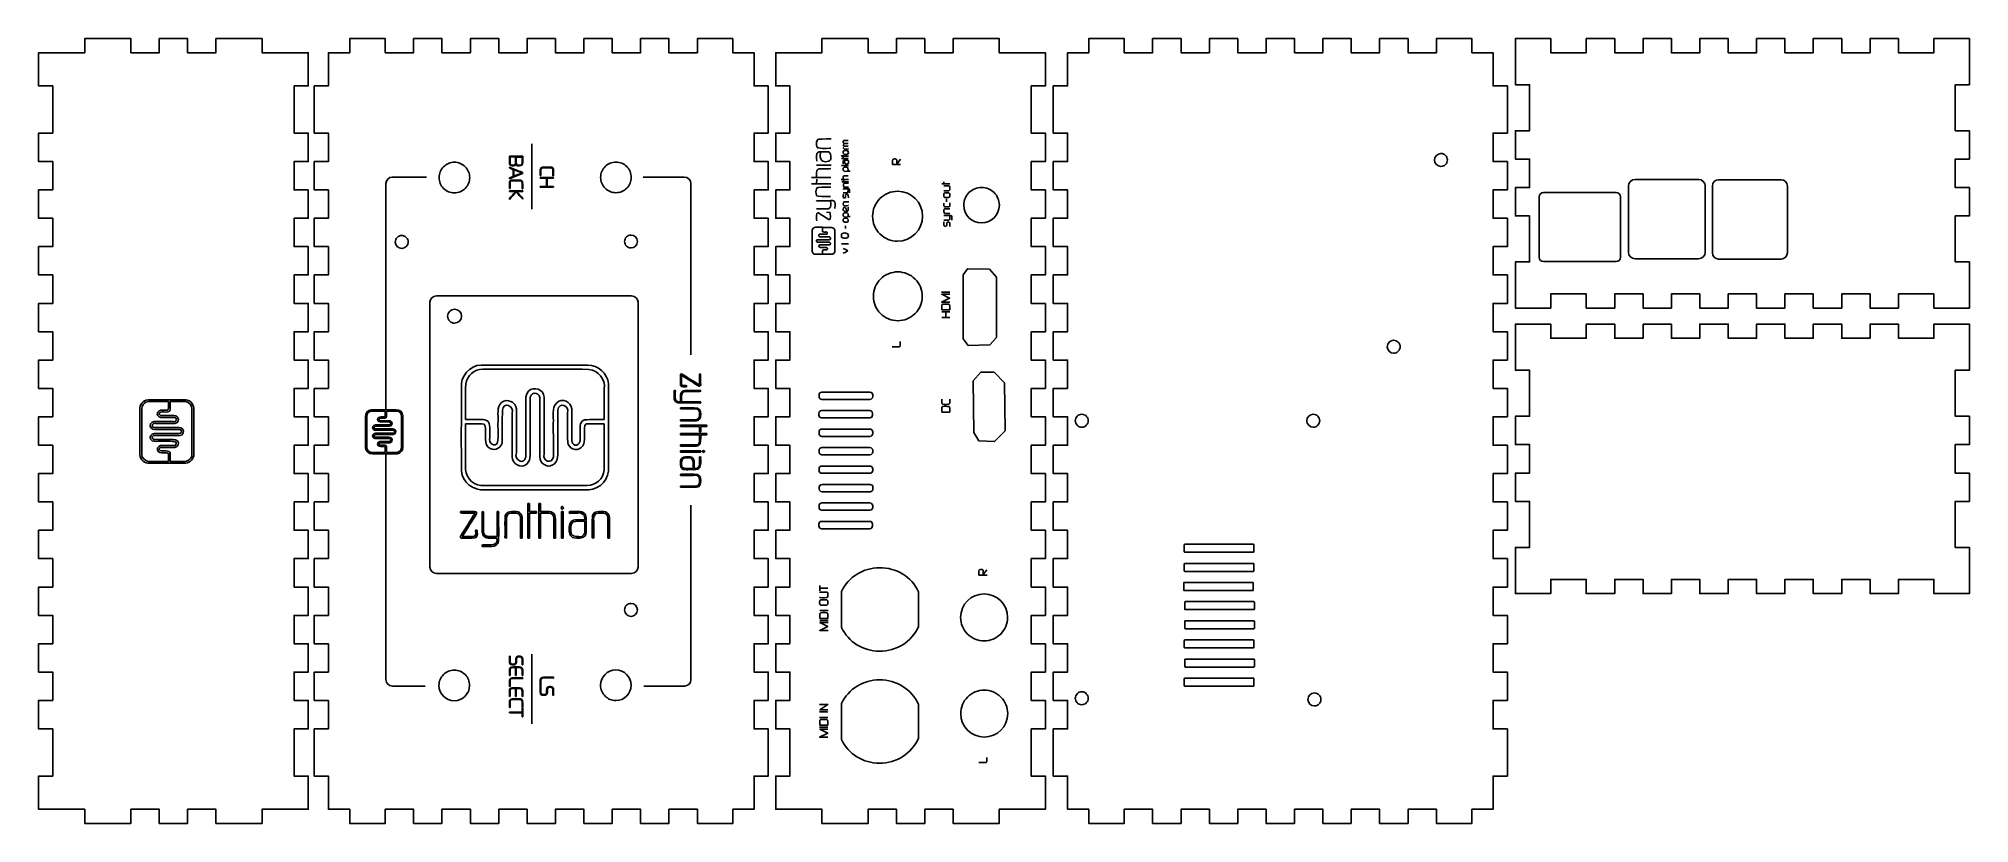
# Model space of a CAD drawing. Extents: x 1 to 409, y 1 to 167.
import ezdxf

# ---------------------------------------------------------------- set-up
doc = ezdxf.new("R2010")
doc.units = 0
doc.layers.get('0').update_dxf_attribs({"linetype": 'CONTINUOUS'})
doc.layers.add('Imprimir', color=7, linetype='CONTINUOUS')

msp = doc.modelspace()

# ---------------------------------------------------------------- linework, layer by layer
at = {"color": 5}
for points in [[(58.178923, 134.614391), (58.178923, 128.614386), (55.17892, 128.614386), (55.17892, 122.614384), (58.178923, 122.614384), (58.178923, 116.614379), (55.17892, 116.614379), (55.17892, 110.614374), (58.178923, 110.614374), (58.178923, 104.614369), (55.17892, 104.614369), (55.17892, 98.614364), (58.178923, 98.614364), (58.178923, 92.614359), (55.17892, 92.614359), (55.17892, 86.614354), (58.178923, 86.614354), (58.178923, 80.614349), (55.17892, 80.614349), (55.17892, 74.614342), (58.178923, 74.614342), (58.178923, 68.614354), (55.17892, 68.614354), (55.17892, 62.614338), (58.178923, 62.614338), (58.178923, 56.614321), (55.17892, 56.614321), (55.17892, 50.614333), (58.178923, 50.614333), (58.178923, 44.614317), (55.17892, 44.614317), (55.17892, 38.614329), (58.178923, 38.614329), (58.178923, 32.614313), (55.17892, 32.614313), (55.17892, 26.614299), (58.178923, 26.614299), (58.178923, 20.614311), (55.17892, 20.614311), (55.17892, 10.614303), (58.178923, 10.614303), (58.178923, 3.614289), (48.428916, 3.614289), (48.428916, 0.614295), (38.678906, 0.614295), (38.678906, 3.614289), (32.678901, 3.614289), (32.678901, 0.614295), (26.678895, 0.614295), (26.678895, 3.614289), (20.67889, 3.614289), (20.67889, 0.614295), (10.928879, 0.614295), (10.928879, 3.614289), (1.17887, 3.614289), (1.17887, 10.614303), (4.178873, 10.614303), (4.178873, 20.614311), (1.17887, 20.614311), (1.17887, 26.614299), (4.178873, 26.614299), (4.178873, 32.614313), (1.17887, 32.614313), (1.17887, 38.614329), (4.178873, 38.614329), (4.178873, 44.614317), (1.17887, 44.614317), (1.17887, 50.614333), (4.178873, 50.614333), (4.178873, 56.614321), (1.17887, 56.614321), (1.17887, 62.614338), (4.178873, 62.614338), (4.178873, 68.614354), (1.17887, 68.614354), (1.17887, 74.614342), (4.178873, 74.614342), (4.178873, 80.614349), (1.17887, 80.614349), (1.17887, 86.614354), (4.178873, 86.614354), (4.178873, 92.614359), (1.17887, 92.614359), (1.17887, 98.614364), (4.178873, 98.614364), (4.178873, 104.614369), (1.17887, 104.614369), (1.17887, 110.614374), (4.178873, 110.614374), (4.178873, 116.614379), (1.17887, 116.614379), (1.17887, 122.614384), (4.178873, 122.614384), (4.178873, 128.614386), (1.17887, 128.614386), (1.17887, 134.614391), (4.178873, 134.614391), (4.178873, 140.614397), (1.17887, 140.614397), (1.17887, 146.614402), (4.178873, 146.614402), (4.178873, 156.614409), (1.17887, 156.614409), (1.17887, 163.614415), (10.928879, 163.614415), (10.928879, 166.614417), (20.67889, 166.614417), (20.67889, 163.614415), (26.678895, 163.614415), (26.678895, 166.614417), (32.678901, 166.614417), (32.678901, 163.614415), (38.678906, 163.614415), (38.678906, 166.614417), (48.428916, 166.614417), (48.428916, 163.614415), (58.178923, 163.614415), (58.178923, 156.614409), (55.17892, 156.614409), (55.17892, 146.614402), (58.178923, 146.614402), (58.178923, 140.614397), (55.17892, 140.614397), (55.17892, 134.614391), (58.178923, 134.614391)], [(346.41917, 109.614382), (340.419154, 109.614382), (340.419154, 112.614376), (334.419166, 112.614376), (334.419166, 109.614382), (328.41915, 109.614382), (328.41915, 112.614376), (320.91915, 112.614376), (320.91915, 109.614382), (313.419123, 109.614382), (313.419123, 119.364369), (316.419145, 119.364369), (316.419145, 129.114385), (313.419123, 129.114385), (313.419123, 135.114401), (316.419145, 135.114401), (316.419145, 141.114389), (313.419123, 141.114389), (313.419123, 147.114406), (316.419145, 147.114406), (316.419145, 156.864421), (313.419123, 156.864421), (313.419123, 166.614409), (320.91915, 166.614409), (320.91915, 163.614415), (328.41915, 163.614415), (328.41915, 166.614409), (334.419166, 166.614409), (334.419166, 163.614415), (340.419154, 163.614415), (340.419154, 166.614409), (346.41917, 166.614409), (346.41917, 163.614415), (352.419158, 163.614415), (352.419158, 166.614409), (358.419174, 166.614409), (358.419174, 163.614415), (364.41919, 163.614415), (364.41919, 166.614409), (370.419178, 166.614409), (370.419178, 163.614415), (376.419195, 163.614415), (376.419195, 166.614409), (382.419183, 166.614409), (382.419183, 163.614415), (388.419227, 163.614415), (388.419227, 166.614409), (394.419243, 166.614409), (394.419243, 163.614415), (401.919214, 163.614415), (401.919214, 166.614409), (409.419213, 166.614409), (409.419213, 156.864421), (406.419219, 156.864421), (406.419219, 147.114406), (409.419213, 147.114406), (409.419213, 141.114389), (406.419219, 141.114389), (406.419219, 135.114401), (409.419213, 135.114401), (409.419213, 129.114385), (406.419219, 129.114385), (406.419219, 119.364369), (409.419213, 119.364369), (409.419213, 109.614382), (401.919214, 109.614382), (401.919214, 112.614376), (394.419243, 112.614376), (394.419243, 109.614382), (388.419227, 109.614382), (388.419227, 112.614376), (382.419183, 112.614376), (382.419183, 109.614382), (376.419195, 109.614382), (376.419195, 112.614376), (370.419178, 112.614376), (370.419178, 109.614382), (364.41919, 109.614382), (364.41919, 112.614376), (358.419174, 112.614376), (358.419174, 109.614382), (352.419158, 109.614382), (352.419158, 112.614376), (346.41917, 112.614376), (346.41917, 109.614382)], [(337.322612, 121.438522), (337.322612, 135.431241)], [(338.718398, 136.827027), (352.16877, 136.827027)], [(353.564585, 135.431241), (353.564585, 121.438522)], [(355.076224, 121.298653), (355.076224, 135.435305)], [(356.400072, 136.759125), (369.633444, 136.759125)], [(370.957292, 135.435305), (370.957292, 121.298653)], [(318.486141, 120.349031), (318.486141, 133.136351)], [(319.401783, 134.051993), (334.714794, 134.051993)], [(335.630435, 133.136351), (335.630435, 120.349031)], [(334.714794, 119.43339), (319.401783, 119.43339)], [(334.714794, 119.43339), (334.714794, 119.43339)], [(352.16877, 120.042736), (338.718398, 120.042736)], [(352.16877, 120.042736), (352.16877, 120.042736)], [(369.633444, 119.974833), (356.400072, 119.974833)], [(369.633444, 119.974833), (369.633444, 119.974833)], [(340.419182, 106.229668), (346.41917, 106.229668), (346.41917, 103.229646), (352.419186, 103.229646), (352.419186, 106.229668), (358.419174, 106.229668), (358.419174, 103.229646), (364.41919, 103.229646), (364.41919, 106.229668), (370.419207, 106.229668), (370.419207, 103.229646), (376.419195, 103.229646), (376.419195, 106.229668), (382.419211, 106.229668), (382.419211, 103.229646), (388.419199, 103.229646), (388.419199, 106.229668), (394.419215, 106.229668), (394.419215, 103.229646), (401.919242, 103.229646), (401.919242, 106.229668), (409.419242, 106.229668), (409.419242, 96.479652), (406.419219, 96.479652), (406.419219, 86.729637), (409.419242, 86.729637), (409.419242, 80.729612), (406.419219, 80.729612), (406.419219, 74.729624), (409.419242, 74.729624), (409.419242, 68.729608), (406.419219, 68.729608), (406.419219, 58.979595), (409.419242, 58.979595), (409.419242, 49.229607), (401.919242, 49.229607), (401.919242, 52.229601), (394.419215, 52.229601), (394.419215, 49.229607), (388.419199, 49.229607), (388.419199, 52.229601), (382.419211, 52.229601), (382.419211, 49.229607), (376.419195, 49.229607), (376.419195, 52.229601), (370.419207, 52.229601), (370.419207, 49.229607), (364.41919, 49.229607), (364.41919, 52.229601), (358.419174, 52.229601), (358.419174, 49.229607), (352.419186, 49.229607), (352.419186, 52.229601), (346.41917, 52.229601), (346.41917, 49.229607), (340.419182, 49.229607), (340.419182, 52.229601), (334.419166, 52.229601), (334.419166, 49.229607), (328.41915, 49.229607), (328.41915, 52.229601), (320.91915, 52.229601), (320.91915, 49.229607), (313.419151, 49.229607), (313.419151, 58.979595), (316.419145, 58.979595), (316.419145, 68.729608), (313.419151, 68.729608), (313.419151, 74.729624), (316.419145, 74.729624), (316.419145, 80.729612), (313.419151, 80.729612), (313.419151, 86.729637), (316.419145, 86.729637), (316.419145, 96.479652), (313.419151, 96.479652), (313.419151, 106.229668), (320.91915, 106.229668), (320.91915, 103.229646), (328.41915, 103.229646), (328.41915, 106.229668), (334.419166, 106.229668), (334.419166, 103.229646), (340.419182, 103.229646), (340.419182, 106.229668)]]:
    msp.add_lwpolyline(points, close=True, dxfattribs=at)
at = {"color": 7}
for points in [[(33.608171, 88.286366), (33.608168, 88.286518)], [(22.989316, 78.738162), (22.989322, 78.738122)], [(33.996368, 78.697764), (33.996368, 78.697764)]]:
    msp.add_lwpolyline(points, close=True, dxfattribs=at)
at = {"color": 5}
for points in [[(337.322612, 135.431241), (337.322612, 136.204502), (337.945137, 136.827027), (338.718398, 136.827027)], [(352.16877, 136.827027), (352.942059, 136.827027), (353.564585, 136.204502), (353.564585, 135.431241)], [(355.076224, 135.435305), (355.076224, 136.168716), (355.666661, 136.759125), (356.400072, 136.759125)], [(369.633444, 136.759125), (370.366854, 136.759125), (370.957292, 136.168716), (370.957292, 135.435305)], [(318.486141, 133.136351), (318.486141, 133.643617), (318.894516, 134.051993), (319.401783, 134.051993)], [(334.714794, 134.051993), (335.22206, 134.051993), (335.630435, 133.643617), (335.630435, 133.136351)], [(319.401783, 119.43339), (318.894516, 119.43339), (318.486141, 119.841765), (318.486141, 120.349031)], [(335.630435, 120.349031), (335.630435, 119.841765), (335.22206, 119.43339), (334.714794, 119.43339)], [(338.718398, 120.042736), (337.945137, 120.042736), (337.322612, 120.665261), (337.322612, 121.438522)], [(353.564585, 121.438522), (353.564585, 120.665261), (352.942059, 120.042736), (352.16877, 120.042736)], [(356.400072, 119.974833), (355.666661, 119.974833), (355.076224, 120.565242), (355.076224, 121.298653)], [(370.957292, 121.298653), (370.957292, 120.565242), (370.366854, 119.974833), (369.633444, 119.974833)]]:
    msp.add_open_spline(points, degree=3, dxfattribs=at)
at = {"color": 7}
for points in [[(24.316269, 90.227473), (23.283146, 90.149566), (22.489433, 89.133371), (22.601072, 88.115325)], [(22.997393, 88.446293), (23.061427, 89.309026), (23.919436, 89.95284), (24.763628, 89.849183)], [(31.909444, 90.237351), (29.378487, 90.230888), (26.846708, 90.250362), (24.316269, 90.227473)], [(24.763628, 89.849183), (26.048563, 89.849183), (27.333499, 89.849183), (28.618434, 89.849183)], [(28.618434, 89.849183), (28.603335, 89.284391), (28.649981, 88.712265), (28.592554, 88.152454)], [(29.020581, 89.84903), (30.107786, 89.838108), (31.19718, 89.871552), (32.282932, 89.831025)], [(29.020581, 89.133001), (29.020581, 89.37168), (29.020581, 89.610355), (29.020581, 89.84903)], [(33.993828, 88.425168), (33.96919, 89.480905), (32.952106, 90.343453), (31.909444, 90.237351)], [(32.282932, 89.831025), (33.027301, 89.729786), (33.622194, 89.038228), (33.608171, 88.286366)], [(22.601072, 88.115325), (22.602765, 84.943382), (22.59777, 81.771351), (22.603612, 78.599458)], [(22.989322, 78.738122), (22.994656, 81.974093), (22.978626, 85.210742), (22.997393, 88.446293)], [(26.377581, 87.614217), (26.070689, 87.13013), (26.490235, 86.476317), (27.05063, 86.498547)], [(26.929963, 86.918703), (26.352319, 87.163401), (26.897316, 87.799123), (27.355419, 87.633078)], [(27.761048, 88.035369), (27.276264, 88.02899), (26.649908, 88.126913), (26.377581, 87.614217)], [(28.866722, 86.886628), (28.22179, 86.903787), (27.56986, 86.849716), (26.929963, 86.918703)], [(27.05063, 86.498547), (27.995253, 86.481783), (28.941403, 86.51026), (29.885437, 86.484013)], [(27.355419, 87.633078), (27.842272, 87.667783), (28.380092, 87.531797), (28.820502, 87.786243)], [(28.592554, 88.152454), (28.384161, 87.942633), (28.034237, 88.070765), (27.761048, 88.035369)], [(28.820502, 87.786243), (29.144651, 88.153058), (28.980076, 88.685095), (29.020581, 89.133001)], [(30.564181, 86.558048), (30.129122, 87.036579), (29.438744, 86.84745), (28.866722, 86.886628)], [(29.885437, 86.484013), (30.68386, 86.41449), (30.250539, 85.374535), (29.597127, 85.594197)], [(29.979208, 85.201595), (30.610248, 85.248642), (31.001104, 86.072778), (30.564181, 86.558048)], [(33.608168, 88.286518), (33.602806, 85.050519), (33.618892, 81.813842), (33.600096, 78.578266)], [(33.996368, 78.697764), (33.994674, 81.940221), (33.99967, 85.182762), (33.993828, 88.425168)], [(25.613896, 85.589484), (24.965064, 85.60574), (24.492398, 84.774249), (24.93906, 84.265272)], [(25.607359, 83.072107), (25.012991, 83.093161), (24.541573, 82.404621), (24.867167, 81.880336)], [(25.599282, 84.359458), (24.797466, 84.455789), (25.323972, 85.464976), (25.956437, 85.201031)], [(25.615883, 81.832119), (24.86063, 81.908621), (25.2321, 82.89453), (25.877641, 82.674634)], [(24.867167, 81.880336), (25.192504, 81.301428), (25.913331, 81.45021), (26.467508, 81.430457)], [(24.93906, 84.265272), (25.367287, 83.796614), (26.046906, 83.988754), (26.608535, 83.947834)], [(30.063214, 84.349891), (28.575344, 84.356128), (27.086602, 84.337332), (25.599282, 84.359458)], [(30.84195, 83.07682), (29.097117, 83.073688), (27.352038, 83.083086), (25.607359, 83.072107)], [(29.597127, 85.594197), (28.269415, 85.591093), (26.941444, 85.600406), (25.613896, 85.589484)], [(28.686339, 81.838271), (27.662948, 81.8394), (26.638698, 81.811968), (25.615883, 81.832119)], [(25.877641, 82.674634), (27.601229, 82.677512), (29.325059, 82.668848), (31.048494, 82.67898)], [(25.956437, 85.201031), (27.29705, 85.208058), (28.640196, 85.159146), (29.979208, 85.201595)], [(26.608535, 83.947834), (28.091965, 83.94456), (29.575814, 83.954354), (31.058982, 83.942952)], [(30.55162, 81.513439), (30.074466, 82.032367), (29.303108, 81.781925), (28.686339, 81.838271)], [(31.603185, 84.103358), (31.182175, 84.48674), (30.578716, 84.308351), (30.063214, 84.349891)], [(31.058982, 83.942952), (31.685075, 83.851063), (31.414181, 82.910241), (30.84195, 83.07682)], [(31.048494, 82.67898), (31.754634, 82.671275), (32.094387, 83.631517), (31.603185, 84.103358)], [(22.603612, 78.599458), (22.62825, 77.543715), (23.645333, 76.681174), (24.687995, 76.787278)], [(24.392206, 77.18356), (23.613538, 77.249106), (22.974601, 77.956262), (22.989316, 78.738162)], [(26.945957, 80.51321), (26.357077, 80.479092), (26.061971, 79.71018), (26.463116, 79.286466)], [(26.463116, 79.286466), (26.853114, 78.844373), (27.482311, 79.028946), (27.999498, 78.989303)], [(26.467508, 81.430457), (27.602767, 81.423966), (28.738999, 81.443609), (29.873634, 81.420354)], [(26.684133, 79.694991), (26.614097, 80.187367), (27.199471, 80.146826), (27.5317, 80.137831)], [(27.72281, 79.391382), (27.368141, 79.422384), (26.841633, 79.262618), (26.684133, 79.694991)], [(29.632385, 80.53051), (28.737151, 80.520039), (27.839746, 80.552156), (26.945957, 80.51321)], [(27.5317, 80.137831), (28.349742, 80.148471), (29.170037, 80.115254), (29.986489, 80.156966)], [(28.973986, 78.995345), (28.787262, 79.510243), (28.159072, 79.369357), (27.72281, 79.391382)], [(27.999498, 78.989303), (28.293873, 79.019534), (28.726991, 78.993367), (28.61842, 78.580193)], [(28.61842, 78.580193), (28.61842, 78.111958), (28.61842, 77.643724), (28.61842, 77.175489)], [(29.020581, 77.175458), (29.001841, 77.781685), (29.064893, 78.395442), (28.973986, 78.995345)], [(29.873634, 81.420354), (30.645631, 81.348105), (30.301466, 80.326006), (29.632385, 80.53051)], [(29.986489, 80.156966), (30.62973, 80.195331), (31.001104, 81.035555), (30.55162, 81.513439)], [(33.600096, 78.578266), (33.535888, 77.715447), (32.677568, 77.071913), (31.833385, 77.175458)], [(32.281173, 76.797156), (33.23288, 76.877564), (34.014131, 77.742036), (33.996368, 78.697764)], [(28.61842, 77.175489), (27.209764, 77.180766), (25.800439, 77.164877), (24.392206, 77.18356)], [(24.687995, 76.787278), (27.218953, 76.793741), (29.750732, 76.774267), (32.281173, 76.797156)], [(31.833385, 77.175458), (30.895784, 77.175458), (29.958182, 77.175458), (29.020581, 77.175458)]]:
    msp.add_open_spline(points, degree=3, dxfattribs=at)
at = {"layer": 'Imprimir', "color": 5}
for points in [[(122.463343, 0.61386), (116.463321, 0.61386), (116.463321, 3.613866), (110.463299, 3.613866), (110.463299, 0.61386), (104.463305, 0.61386), (104.463305, 3.613866), (98.463286, 3.613866), (98.463286, 0.61386), (92.463293, 0.61386), (92.463293, 3.613866), (86.463268, 3.613866), (86.463268, 0.61386), (80.463249, 0.61386), (80.463249, 3.613866), (74.463261, 3.613866), (74.463261, 0.61386), (66.963236, 0.61386), (66.963236, 3.613866), (62.463259, 3.613866), (62.463259, 10.613877), (59.463237, 10.613877), (59.463237, 20.613894), (62.463259, 20.613894), (62.463259, 26.613904), (59.463237, 26.613904), (59.463237, 32.613912), (62.463259, 32.613912), (62.463259, 38.613923), (59.463237, 38.613923), (59.463237, 44.613933), (62.463259, 44.613933), (62.463259, 50.613938), (59.463237, 50.613938), (59.463237, 56.61394), (62.463259, 56.61394), (62.463259, 62.613945), (59.463237, 62.613945), (59.463237, 68.61395), (62.463259, 68.61395), (62.463259, 74.613958), (59.463237, 74.613958), (59.463237, 80.613963), (62.463259, 80.613963), (62.463259, 86.613965), (59.463237, 86.613965), (59.463237, 92.61397), (62.463259, 92.61397), (62.463259, 98.613978), (59.463237, 98.613978), (59.463237, 104.613985), (62.463259, 104.613985), (62.463259, 110.613993), (59.463237, 110.613993), (59.463237, 116.614004), (62.463259, 116.614004), (62.463259, 122.614014), (59.463237, 122.614014), (59.463237, 128.614025), (62.463259, 128.614025), (62.463259, 134.614035), (59.463237, 134.614035), (59.463237, 140.614046), (62.463259, 140.614046), (62.463259, 146.614061), (59.463237, 146.614061), (59.463237, 156.614086), (62.463259, 156.614086), (62.463259, 163.614104), (66.963236, 163.614104), (66.963236, 166.614111), (74.463261, 166.614111), (74.463261, 163.614104), (80.463249, 163.614104), (80.463249, 166.614111), (86.463268, 166.614111), (86.463268, 163.614104), (92.463293, 163.614104), (92.463293, 166.614111), (98.463286, 166.614111), (98.463286, 163.614104), (104.463305, 163.614104), (104.463305, 166.614111), (110.463299, 166.614111), (110.463299, 163.614104), (116.463321, 163.614104), (116.463321, 166.614111), (122.463343, 166.614111), (122.463343, 163.614104), (128.463334, 163.614104), (128.463334, 166.614111), (134.463355, 166.614111), (134.463355, 163.614104), (140.463349, 163.614104), (140.463349, 166.614111), (147.963382, 166.614111), (147.963382, 163.614104), (152.463398, 163.614104), (152.463398, 156.614086), (155.463392, 156.614086), (155.463392, 146.614061), (152.463398, 146.614061), (152.463398, 140.614046), (155.463392, 140.614046), (155.463392, 134.614035), (152.463398, 134.614035), (152.463398, 128.614025), (155.463392, 128.614025), (155.463392, 122.614014), (152.463398, 122.614014), (152.463398, 116.614004), (155.463392, 116.614004), (155.463392, 110.613993), (152.463398, 110.613993), (152.463398, 104.613985), (155.463392, 104.613985), (155.463392, 98.613978), (152.463398, 98.613978), (152.463398, 92.61397), (155.463392, 92.61397), (155.463392, 86.613965), (152.463398, 86.613965), (152.463398, 80.613963), (155.463392, 80.613963), (155.463392, 74.613958), (152.463398, 74.613958), (152.463398, 68.61395), (155.463392, 68.61395), (155.463392, 62.613945), (152.463398, 62.613945), (152.463398, 56.61394), (155.463392, 56.61394), (155.463392, 50.613938), (152.463398, 50.613938), (152.463398, 44.613933), (155.463392, 44.613933), (155.463392, 38.613923), (152.463398, 38.613923), (152.463398, 32.613912), (155.463392, 32.613912), (155.463392, 26.613904), (152.463398, 26.613904), (152.463398, 20.613894), (155.463392, 20.613894), (155.463392, 10.613877), (152.463398, 10.613877), (152.463398, 3.613866), (147.963382, 3.613866), (147.963382, 0.61386), (140.463349, 0.61386), (140.463349, 3.613866), (134.463355, 3.613866), (134.463355, 0.61386), (128.463334, 0.61386), (128.463334, 3.613866), (122.463343, 3.613866), (122.463343, 0.61386)], [(214.044843, 110.614377), (214.044843, 104.614372), (211.044841, 104.614372), (211.044841, 98.614367), (214.044843, 98.614367), (214.044843, 92.614362), (211.044841, 92.614362), (211.044841, 86.614357), (214.044843, 86.614357), (214.044843, 80.614352), (211.044841, 80.614352), (211.044841, 74.614347), (214.044843, 74.614347), (214.044843, 68.614345), (211.044841, 68.614345), (211.044841, 62.61434), (214.044843, 62.61434), (214.044843, 56.614335), (211.044841, 56.614335), (211.044841, 50.61433), (214.044843, 50.61433), (214.044843, 44.614326), (211.044841, 44.614326), (211.044841, 38.614321), (214.044843, 38.614321), (214.044843, 32.614316), (211.044841, 32.614316), (211.044841, 26.614311), (214.044843, 26.614311), (214.044843, 20.614306), (211.044841, 20.614306), (211.044841, 10.614298), (214.044843, 10.614298), (214.044843, 3.614295), (204.294836, 3.614295), (204.294836, 0.614292), (194.544823, 0.614292), (194.544823, 3.614295), (188.544818, 3.614295), (188.544818, 0.614292), (182.544816, 0.614292), (182.544816, 3.614295), (176.544808, 3.614295), (176.544808, 0.614292), (166.794798, 0.614292), (166.794798, 3.614295), (157.044791, 3.614295), (157.044791, 10.614298), (160.044793, 10.614298), (160.044793, 20.614306), (157.044791, 20.614306), (157.044791, 26.614311), (160.044793, 26.614311), (160.044793, 32.614316), (157.044791, 32.614316), (157.044791, 38.614321), (160.044793, 38.614321), (160.044793, 44.614326), (157.044791, 44.614326), (157.044791, 50.61433), (160.044793, 50.61433), (160.044793, 56.614335), (157.044791, 56.614335), (157.044791, 62.61434), (160.044793, 62.61434), (160.044793, 68.614345), (157.044791, 68.614345), (157.044791, 74.614347), (160.044793, 74.614347), (160.044793, 80.614352), (157.044791, 80.614352), (157.044791, 86.614357), (160.044793, 86.614357), (160.044793, 92.614362), (157.044791, 92.614362), (157.044791, 98.614367), (160.044793, 98.614367), (160.044793, 104.614372), (157.044791, 104.614372), (157.044791, 110.614377), (160.044793, 110.614377), (160.044793, 116.614382), (157.044791, 116.614382), (157.044791, 122.614384), (160.044793, 122.614384), (160.044793, 128.614389), (157.044791, 128.614389), (157.044791, 134.614394), (160.044793, 134.614394), (160.044793, 140.614399), (157.044791, 140.614399), (157.044791, 146.614403), (160.044793, 146.614403), (160.044793, 156.614411), (157.044791, 156.614411), (157.044791, 163.614416), (166.794798, 163.614416), (166.794798, 166.614419), (176.544808, 166.614419), (176.544808, 163.614416), (182.544816, 163.614416), (182.544816, 166.614419), (188.544818, 166.614419), (188.544818, 163.614416), (194.544823, 163.614416), (194.544823, 166.614419), (204.294836, 166.614419), (204.294836, 163.614416), (214.044843, 163.614416), (214.044843, 156.614411), (211.044841, 156.614411), (211.044841, 146.614403), (214.044843, 146.614403), (214.044843, 140.614399), (211.044841, 140.614399), (211.044841, 134.614394), (214.044843, 134.614394), (214.044843, 128.614389), (211.044841, 128.614389), (211.044841, 122.614384), (214.044843, 122.614384), (214.044843, 116.614382), (211.044841, 116.614382), (211.044841, 110.614377), (214.044843, 110.614377)], [(278.725816, 0.614295), (272.7258, 0.614295), (272.7258, 3.614297), (266.725812, 3.614297), (266.725812, 0.614295), (260.725796, 0.614295), (260.725796, 3.614297), (254.72578, 3.614297), (254.72578, 0.614295), (248.725792, 0.614295), (248.725792, 3.614297), (242.725775, 3.614297), (242.725775, 0.614295), (236.725787, 0.614295), (236.725787, 3.614297), (230.725743, 3.614297), (230.725743, 0.614295), (223.225744, 0.614295), (223.225744, 3.614297), (218.725739, 3.614297), (218.725739, 10.614303), (215.725716, 10.614303), (215.725716, 20.614311), (218.725739, 20.614311), (218.725739, 26.614316), (215.725716, 26.614316), (215.725716, 32.614321), (218.725739, 32.614321), (218.725739, 38.614326), (215.725716, 38.614326), (215.725716, 44.614331), (218.725739, 44.614331), (218.725739, 50.614336), (215.725716, 50.614336), (215.725716, 56.614341), (218.725739, 56.614341), (218.725739, 62.614346), (215.725716, 62.614346), (215.725716, 68.614351), (218.725739, 68.614351), (218.725739, 74.614356), (215.725716, 74.614356), (215.725716, 80.614361), (218.725739, 80.614361), (218.725739, 86.614366), (215.725716, 86.614366), (215.725716, 92.614371), (218.725739, 92.614371), (218.725739, 98.614376), (215.725716, 98.614376), (215.725716, 104.614381), (218.725739, 104.614381), (218.725739, 110.614385), (215.725716, 110.614385), (215.725716, 116.61439), (218.725739, 116.61439), (218.725739, 122.614395), (215.725716, 122.614395), (215.725716, 128.6144), (218.725739, 128.6144), (218.725739, 134.614405), (215.725716, 134.614405), (215.725716, 140.614414), (218.725739, 140.614414), (218.725739, 146.614419), (215.725716, 146.614419), (215.725716, 156.614427), (218.725739, 156.614427), (218.725739, 163.614433), (223.225744, 163.614433), (223.225744, 166.614436), (230.725743, 166.614436), (230.725743, 163.614433), (236.725787, 163.614433), (236.725787, 166.614436), (242.725775, 166.614436), (242.725775, 163.614433), (248.725792, 163.614433), (248.725792, 166.614436), (254.72578, 166.614436), (254.72578, 163.614433), (260.725796, 163.614433), (260.725796, 166.614436), (266.725812, 166.614436), (266.725812, 163.614433), (272.7258, 163.614433), (272.7258, 166.614436), (278.725816, 166.614436), (278.725816, 163.614433), (284.725816, 163.614433), (284.725816, 166.614436), (290.725832, 166.614436), (290.725832, 163.614433), (296.725848, 163.614433), (296.725848, 166.614436), (304.225847, 166.614436), (304.225847, 163.614433), (308.725852, 163.614433), (308.725852, 156.614427), (311.725846, 156.614427), (311.725846, 146.614419), (308.725852, 146.614419), (308.725852, 140.614414), (311.725846, 140.614414), (311.725846, 134.614405), (308.725852, 134.614405), (308.725852, 128.6144), (311.725846, 128.6144), (311.725846, 122.614395), (308.725852, 122.614395), (308.725852, 116.61439), (311.725846, 116.61439), (311.725846, 110.614385), (308.725852, 110.614385), (308.725852, 104.614381), (311.725846, 104.614381), (311.725846, 98.614376), (308.725852, 98.614376), (308.725852, 92.614371), (311.725846, 92.614371), (311.725846, 86.614366), (308.725852, 86.614366), (308.725852, 80.614361), (311.725846, 80.614361), (311.725846, 74.614356), (308.725852, 74.614356), (308.725852, 68.614351), (311.725846, 68.614351), (311.725846, 62.614346), (308.725852, 62.614346), (308.725852, 56.614341), (311.725846, 56.614341), (311.725846, 50.614336), (308.725852, 50.614336), (308.725852, 44.614331), (311.725846, 44.614331), (311.725846, 38.614326), (308.725852, 38.614326), (308.725852, 32.614321), (311.725846, 32.614321), (311.725846, 26.614316), (308.725852, 26.614316), (308.725852, 20.614311), (311.725846, 20.614311), (311.725846, 10.614303), (308.725852, 10.614303), (308.725852, 3.614297), (304.225847, 3.614297), (304.225847, 0.614295), (296.725848, 0.614295), (296.725848, 3.614297), (290.725832, 3.614297), (290.725832, 0.614295), (284.725816, 0.614295), (284.725816, 3.614297), (278.725816, 3.614297), (278.725816, 0.614295)], [(297.688847, 139.569976), (297.688847, 139.569976)], [(89.0889, 133.988481), (89.0889, 133.988481)], [(123.248626, 134.023003), (123.248626, 134.023003)], [(200.555507, 127.631378), (200.555507, 127.631378)], [(182.802756, 123.747224), (182.802756, 123.747224)], [(77.949623, 122.221635), (77.949623, 122.221635)], [(126.438079, 122.325642), (126.438079, 122.325642)], [(202.254197, 117.875864), (203.727727, 116.146068), (203.727722, 103.396764), (202.318256, 101.859161), (197.705452, 101.731032), (196.680384, 103.076442), (196.680384, 116.658555), (197.577318, 117.939898), (202.254197, 117.875864)], [(83.901816, 54.845573), (83.901816, 110.848698)], [(85.282004, 112.200059), (126.533529, 112.200059)], [(127.913692, 110.848698), (127.913692, 54.845573)], [(127.913692, 110.848698), (127.913692, 110.848698)], [(90.603634, 107.888026), (90.603634, 107.888026)], [(182.844527, 106.93556), (182.844527, 106.93556)], [(287.688838, 100.069942), (287.688838, 100.069942)], [(205.433193, 93.795143), (205.54004, 83.661915), (203.296015, 81.381116), (199.983406, 81.506364), (198.914822, 83.322955), (198.807962, 94.222484), (200.410837, 96.039064), (203.242596, 96.03912), (205.433193, 93.795143)], [(166.200822, 90.890814), (166.200822, 91.240346)], [(166.793438, 91.832957), (176.966005, 91.832957)], [(176.966005, 90.298201), (166.793438, 90.298201)], [(177.558621, 91.240346), (177.558621, 90.890814)], [(177.558621, 91.240346), (177.558621, 91.240346)], [(166.144527, 86.984167), (166.144527, 87.333682)], [(166.737143, 87.926301), (176.90971, 87.926301)], [(176.90971, 86.391548), (166.737143, 86.391548)], [(177.502326, 87.333682), (177.502326, 86.984167)], [(177.502326, 87.333682), (177.502326, 87.333682)], [(166.200822, 83.07754), (166.200822, 83.427058)], [(166.793438, 84.019674), (176.966005, 84.019674)], [(176.966005, 82.484924), (166.793438, 82.484924)], [(177.558621, 83.427058), (177.558621, 83.07754)], [(177.558621, 83.427058), (177.558621, 83.427058)], [(221.737642, 84.422411), (221.737642, 84.422411)], [(270.691288, 84.422411), (270.691288, 84.422411)], [(166.200822, 79.170896), (166.200822, 79.520414)], [(166.793438, 80.113033), (176.966005, 80.113033)], [(176.966005, 78.578277), (166.793438, 78.578277)], [(177.558621, 79.520414), (177.558621, 79.170896)], [(177.558621, 79.520414), (177.558621, 79.520414)], [(166.200822, 75.264254), (166.200822, 75.613758)], [(166.793438, 76.206369), (176.966005, 76.206369)], [(176.966005, 74.671616), (166.793438, 74.671616)], [(177.558621, 75.613758), (177.558621, 75.264254)], [(177.558621, 75.613758), (177.558621, 75.613758)], [(166.241713, 71.357621), (166.241713, 71.707125)], [(166.834329, 72.299736), (177.006896, 72.299736)], [(177.006896, 70.764986), (166.834329, 70.764986)], [(177.599512, 71.707125), (177.599512, 71.357621)], [(177.599512, 71.707125), (177.599512, 71.707125)], [(166.185421, 67.450963), (166.185421, 67.800467)], [(166.778037, 68.393106), (176.950601, 68.393106)], [(176.950601, 66.858353), (166.778037, 66.858353)], [(177.54322, 67.800467), (177.54322, 67.450963)], [(177.54322, 67.800467), (177.54322, 67.800467)], [(166.144527, 63.544302), (166.144527, 63.893834)], [(166.737143, 64.486445), (176.90971, 64.486445)], [(176.90971, 62.951692), (166.737143, 62.951692)], [(177.502326, 63.893834), (177.502326, 63.544302)], [(177.502326, 63.893834), (177.502326, 63.893834)], [(243.411575, 58.062612), (243.411575, 59.567334)], [(243.503213, 59.658954), (258.03015, 59.658954)], [(258.03015, 57.970992), (243.503213, 57.970992)], [(258.121788, 59.567334), (258.121788, 58.062612)], [(258.121788, 59.567334), (258.121788, 59.567334)], [(126.533529, 53.494211), (85.282004, 53.494211)], [(243.411575, 54.014953), (243.411575, 55.519672)], [(243.503213, 55.611295), (258.03015, 55.611295)], [(258.03015, 53.92333), (243.503213, 53.92333)], [(258.121788, 55.519672), (258.121788, 54.014953)], [(258.121788, 55.519672), (258.121788, 55.519672)], [(170.916222, 49.687276), (170.916222, 42.052939)], [(187.196239, 42.237955), (187.196239, 49.573961)], [(243.29101, 49.967285), (243.29101, 51.472004)], [(243.382619, 51.563624), (257.909585, 51.563624)], [(257.909585, 49.875662), (243.382619, 49.875662)], [(258.001194, 51.472004), (258.001194, 49.967285)], [(258.001194, 51.472004), (258.001194, 51.472004)], [(243.532141, 45.91962), (243.532141, 47.424344)], [(243.623778, 47.515962), (258.150744, 47.515962)], [(258.150744, 45.828002), (243.623778, 45.828002)], [(258.242353, 47.424344), (258.242353, 45.91962)], [(258.242353, 47.424344), (258.242353, 47.424344)], [(126.438079, 44.41079), (126.438079, 44.41079)], [(243.532141, 41.871952), (243.532141, 43.376674)], [(243.623778, 43.468294), (258.150744, 43.468294)], [(258.150744, 41.780335), (243.623778, 41.780335)], [(258.242353, 43.376674), (258.242353, 41.871952)], [(258.242353, 43.376674), (258.242353, 43.376674)], [(201.092861, 39.212767), (201.092861, 39.212767)], [(243.411575, 37.824285), (243.411575, 39.329006)], [(243.503213, 39.420627), (258.03015, 39.420627)], [(258.03015, 37.732664), (243.503213, 37.732664)], [(258.121788, 39.329006), (258.121788, 37.824285)], [(258.121788, 39.329006), (258.121788, 39.329006)], [(243.532141, 33.776617), (243.532141, 35.281335)], [(243.623778, 35.372959), (258.150744, 35.372959)], [(258.150744, 33.684996), (243.623778, 33.684996)], [(258.242353, 35.281335), (258.242353, 33.776617)], [(258.242353, 35.281335), (258.242353, 35.281335)], [(243.411575, 29.728932), (243.411575, 31.233656)], [(243.503213, 31.325274), (258.03015, 31.325274)], [(258.03015, 29.637314), (243.503213, 29.637314)], [(258.121788, 31.233656), (258.121788, 29.728932)], [(258.121788, 31.233656), (258.121788, 31.233656)], [(89.067112, 26.561391), (89.067112, 26.561391)], [(123.226867, 26.595935), (123.226867, 26.595935)], [(170.916222, 25.977984), (170.916222, 18.343647)], [(187.196239, 18.629268), (187.196239, 25.764274)], [(221.737642, 25.705454), (221.737642, 25.705454)], [(270.932447, 25.464314), (270.932447, 25.464314)], [(201.112284, 18.864291), (201.112284, 18.864291)]]:
    msp.add_lwpolyline(points, close=True, dxfattribs=at)
at = {"layer": 'Imprimir', "color": 7}
for points in [[(105.442817, 144.354585), (105.442817, 130.533785)], [(171.406795, 144.310595), (171.519048, 144.397887), (172.379657, 144.404378)], [(172.367186, 143.836688), (171.506577, 143.849105)], [(165.61941, 139.84457), (168.759135, 139.84457)], [(170.957785, 141.965809), (171.057564, 141.716352), (172.404603, 141.716352)], [(170.960926, 141.231579), (172.345556, 141.242022), (172.345556, 141.242022), (172.345556, 141.242022)], [(170.969167, 139.743563), (172.415556, 139.743563)], [(171.282072, 138.822784), (171.307021, 139.184509)], [(171.294544, 141.703878), (171.294544, 141.978283)], [(171.313156, 141.231579), (171.325292, 141.538383)], [(183.443276, 139.991032), (181.709726, 139.991032)], [(182.631165, 140.065906), (183.430785, 141.093533)], [(74.599856, 135.941561), (74.599856, 88.108837)], [(83.189431, 137.311309), (75.929038, 137.311309)], [(137.696468, 137.311482), (128.979803, 137.311482)], [(139.106594, 99.727923), (139.106594, 135.941733)], [(164.596352, 137.234014), (168.68858, 137.234014)], [(164.63163, 135.893459), (168.653302, 135.928737), (168.653302, 135.928737), (168.653302, 135.928737)], [(165.654688, 135.893459), (165.689966, 136.916514)], [(170.882214, 136.791151), (172.392752, 136.791151)], [(171.031481, 136.32794), (172.416112, 136.338382), (172.416112, 136.338382), (172.416112, 136.338382)], [(172.312883, 134.806706), (171.293985, 134.806706), (171.281849, 134.806706), (171.281849, 134.806706)], [(171.383712, 136.32794), (171.395847, 136.634744)], [(192.584059, 135.919059), (192.584059, 136.289476)], [(193.862881, 135.90142), (193.862881, 135.918918)], [(168.618024, 132.330403), (165.654688, 132.330403), (165.61941, 132.330403), (165.61941, 132.330403)], [(169.535246, 130.672348), (169.535246, 130.672348), (169.535246, 130.672348)], [(172.628255, 134.02131), (172.628255, 134.02131), (172.628255, 134.02131)], [(192.56642, 134.446226), (193.651214, 134.446226)], [(192.584059, 131.835671), (192.584059, 131.227115)], [(192.804545, 131.041921), (193.615937, 131.041921)], [(193.157323, 132.09142), (193.157323, 132.717615)], [(193.862881, 131.350587), (193.845242, 131.862115)], [(165.303451, 126.712093), (166.902519, 126.703344)], [(166.900787, 125.810336), (166.900787, 126.667925), (168.854972, 126.667925)], [(168.547469, 129.860959), (167.806632, 129.896237), (167.806632, 129.896237)], [(171.294544, 129.181481), (171.319492, 129.543205)], [(171.818393, 126.44988), (171.818393, 126.986215)], [(192.5576, 129.189837), (193.818784, 129.189837)], [(192.786906, 130.609754), (193.8717, 130.636283)], [(193.862881, 129.630809), (192.8751, 129.630809)], [(164.7292, 121.623344), (164.7292, 126.084826)], [(165.789356, 124.061716), (168.342564, 124.061716)], [(168.413238, 123.558118), (165.807023, 123.558118)], [(166.314605, 125.215045), (167.741809, 125.215045)], [(166.363608, 123.001548), (168.280721, 122.95738)], [(168.439744, 124.65362), (166.416615, 124.65362)], [(169.535238, 126.049491), (169.535238, 121.543842)], [(168.907979, 120.987271), (165.223941, 120.987271)], [(167.741809, 122.46256), (166.451952, 122.453811)], [(167.04387, 121.923656), (167.653459, 121.923656)], [(193.854293, 110.872802), (192.101893, 110.872802), (193.810639, 111.727174), (192.145547, 112.550359), (193.866767, 112.556568)], [(192.134267, 108.821329), (193.854062, 108.821329)], [(192.143086, 107.639523), (193.862881, 107.639523)], [(193.007392, 107.648357), (193.007392, 108.803718)], [(183.373415, 101.790423), (183.373415, 102.510428)], [(74.599772, 78.812296), (74.599772, 31.040204)], [(139.575534, 75.680304), (139.575534, 75.680304)], [(139.106594, 31.040345), (139.106594, 67.920948)], [(116.64303, 64.507084), (116.64303, 64.507084)], [(201.710397, 53.154872), (199.97685, 53.154872)], [(200.898286, 53.229845), (201.697906, 54.257481)], [(166.293035, 49.553324), (166.293035, 49.553324), (166.293035, 49.553324)], [(166.330452, 49.777829), (166.330452, 50.931545)], [(166.330452, 50.345333), (168.082852, 50.357807)], [(168.089089, 41.43367), (166.336689, 41.43367), (168.045435, 42.288044), (166.380343, 43.111233), (168.10156, 43.11747)], [(105.442817, 36.427237), (105.442817, 21.659979)], [(75.969594, 29.670436), (82.902411, 29.670436)], [(129.152382, 29.670605), (137.736769, 29.670605)], [(168.082852, 24.611202), (166.367872, 24.617439), (168.082852, 25.796098), (166.317981, 25.796101), (166.317981, 25.796101), (166.317981, 25.796101)], [(168.07038, 18.848868), (166.317981, 18.848868), (168.026723, 19.703242), (166.361635, 20.52643), (168.082852, 20.532667)], [(201.661387, 13.861879), (201.661387, 14.581905)]]:
    msp.add_lwpolyline(points, dxfattribs=at)
for points in [[(100.717282, 140.320286), (100.717254, 140.320286)], [(100.717254, 139.246346), (100.717254, 139.246346)], [(100.856446, 141.573861), (100.857829, 141.573861)], [(101.689682, 138.863636), (101.689682, 138.863636)], [(102.177729, 141.566043), (102.17787, 141.566043)], [(107.391646, 139.258095), (107.391646, 139.258056)], [(171.481634, 142.165453), (171.481631, 142.16534)], [(100.864376, 136.501013), (100.865646, 136.500985)], [(107.243225, 137.059423), (107.243225, 137.059423)], [(100.717254, 134.302338), (100.717254, 134.302338)], [(102.240467, 134.228136), (102.240354, 134.228136)], [(192.601698, 133.20267), (192.601698, 133.20267)], [(192.764159, 133.97881), (193.615928, 133.97881)], [(171.469163, 127.821988), (171.46916, 127.821875)], [(171.194764, 124.454371), (171.194764, 124.454287)], [(192.163186, 109.243025), (193.834515, 109.243025)], [(192.163186, 109.243025), (192.163186, 109.243025)], [(95.074514, 96.67), (95.075113, 96.67022)], [(117.266305, 97.568581), (117.266305, 97.568593)], [(135.544269, 90.617713), (135.544269, 90.617736)], [(77.921668, 86.760399), (77.921753, 86.760376)], [(136.877374, 86.005804), (136.877374, 86.005799)], [(192.163186, 87.62167), (193.834515, 87.62167)], [(192.163186, 87.62167), (192.163186, 87.62167)], [(140.908921, 84.576304), (140.908921, 84.576289)], [(70.58231, 80.160635), (70.582141, 80.160638)], [(78.190062, 80.132726), (78.190062, 80.132726)], [(136.877431, 80.660177), (136.877374, 80.660174)], [(136.877374, 79.406286), (136.877374, 79.406286)], [(141.768486, 79.06587), (141.768486, 79.06587)], [(117.172943, 72.095839), (117.172853, 72.095237)], [(136.877374, 71.954276), (136.877374, 71.95427)], [(104.96605, 66.2573), (104.966083, 66.2573)], [(112.199105, 67.385572), (112.199105, 67.385572)], [(97.036066, 59.215612), (97.036028, 59.215612)], [(103.089708, 60.965458), (103.089694, 60.965458)], [(110.106291, 60.965535), (110.106411, 60.965458)], [(111.752271, 60.965458), (111.752271, 60.965458)], [(121.533833, 60.965458), (121.533857, 60.965458)], [(166.567431, 46.759466), (166.567431, 46.759463)], [(166.380343, 43.984312), (168.051669, 43.984312)], [(166.380343, 43.984312), (166.380343, 43.984312)], [(100.728232, 33.187983), (100.728966, 33.188604)], [(102.529632, 35.972901), (102.529378, 35.973042)], [(100.728232, 28.775077), (100.728966, 28.775698)], [(100.752391, 30.967885), (100.752391, 30.96653)], [(107.383772, 28.396883), (107.383772, 29.541119), (107.243197, 29.541119), (107.243197, 28.396883)], [(107.243225, 30.724417), (107.243225, 29.685642), (107.383828, 29.685642), (107.383828, 30.728312)], [(107.27839, 31.114948), (107.27839, 31.114948)], [(107.899335, 31.376588), (110.055149, 31.376588), (110.055149, 31.517188), (107.899335, 31.517188)], [(108.598375, 28.822573), (108.598375, 28.392988)], [(108.746795, 28.392988), (108.746795, 28.826467)], [(109.055321, 29.53316), (109.055349, 29.533301)], [(109.414618, 29.545014), (109.180289, 29.545014)], [(109.203713, 29.404444), (109.418512, 29.404444)], [(109.914518, 28.857709), (109.914518, 27.705681), (110.055093, 27.705681), (110.055093, 28.853815)], [(100.864376, 26.763934), (100.865646, 26.764498)], [(108.118001, 27.854071), (107.840718, 27.854071)], [(107.85243, 27.71347), (108.133636, 27.71347)], [(103.388547, 24.159742), (103.388547, 24.159742)], [(166.361635, 21.39951), (168.032961, 21.39951)], [(166.361635, 21.39951), (166.361635, 21.39951)]]:
    msp.add_lwpolyline(points, close=True, dxfattribs=at)
for points in [[(165.760521, 143.689848), (165.636572, 144.02033), (165.600956, 144.715556), (165.760521, 145.030403)], [(165.760521, 145.030403), (165.855167, 145.217149), (165.905499, 145.287056), (166.113299, 145.312625)], [(166.078021, 143.478181), (165.841423, 143.525482), (165.845247, 143.463788), (165.760521, 143.689848)], [(168.68858, 143.442903), (168.68858, 143.442903), (167.033329, 143.28723), (166.078021, 143.478181)], [(166.113299, 145.312625), (166.95985, 145.416822), (168.759135, 145.383181), (168.759135, 145.383181)], [(171.331961, 144.572667), (171.272372, 144.682536), (171.269115, 144.795001), (171.319486, 144.909414)], [(171.344435, 143.973819), (171.289277, 144.08112), (171.301562, 144.228779), (171.406795, 144.310595)], [(171.294544, 143.599706), (171.294544, 143.599706), (171.411313, 143.334361), (171.531523, 143.275433)], [(171.319486, 144.909414), (171.351668, 144.98251), (171.430837, 145.033761), (171.506574, 145.059077)], [(171.319489, 142.788966), (171.370738, 142.877951), (171.440481, 142.909362), (171.581414, 142.951103)], [(171.481631, 144.460399), (171.422757, 144.481001), (171.36169, 144.517831), (171.331961, 144.572667)], [(171.506577, 143.849105), (171.506577, 143.849105), (171.375606, 143.91317), (171.344435, 143.973819)], [(172.379657, 144.404378), (172.379657, 144.404378), (171.752554, 144.365713), (171.481631, 144.460399)], [(171.506574, 145.059077), (171.774807, 145.148767), (172.354711, 145.034241), (172.354711, 145.034241)], [(171.531523, 143.275433), (171.796673, 143.145441), (172.417077, 143.300268), (172.417077, 143.300268)], [(171.581414, 142.951103), (171.72235, 142.992844), (171.834093, 142.986127), (172.080318, 142.951046)], [(172.080318, 142.951046), (172.192287, 142.935242), (172.321327, 142.797179), (172.354714, 142.689116)], [(100.717254, 140.320286), (100.717141, 140.0894), (100.825768, 139.834859), (101.057812, 139.753316)], [(100.717282, 141.71445), (100.717282, 141.249726), (100.717254, 140.784993), (100.717282, 140.320286)], [(103.420974, 138.333668), (102.519726, 138.695175), (101.618502, 139.056676), (100.717254, 139.41818)], [(100.717254, 139.41818), (100.717254, 139.3609), (100.717254, 139.303623), (100.717254, 139.246346)], [(100.717254, 139.246346), (100.993239, 139.139604), (101.269196, 139.032865), (101.545181, 138.926123)], [(103.529178, 141.71445), (102.59189, 141.71445), (101.65457, 141.71445), (100.717282, 141.71445)], [(100.882975, 140.148638), (100.838892, 140.324773), (100.862373, 140.50782), (100.856446, 140.687525)], [(100.856446, 140.687525), (100.856446, 140.982969), (100.856446, 141.278414), (100.856446, 141.573861)], [(100.857829, 141.573861), (101.250993, 141.573861), (101.644128, 141.573861), (102.037267, 141.573861)], [(101.310457, 139.841595), (101.124783, 139.850034), (100.928921, 139.95696), (100.882975, 140.148638)], [(101.057812, 139.753316), (101.249751, 139.679112), (101.459414, 139.701057), (101.660638, 139.702516)], [(101.797434, 139.881181), (101.641842, 139.821377), (101.47313, 139.84332), (101.310457, 139.841595)], [(101.545181, 138.926123), (101.545181, 138.439267), (101.545181, 137.95242), (101.545181, 137.465566)], [(101.660638, 139.702516), (101.855798, 139.709431), (102.062497, 139.822895), (102.111491, 140.02349)], [(101.689682, 138.863636), (102.266403, 138.641039), (102.843096, 138.418442), (103.419817, 138.195845)], [(101.689682, 137.528048), (101.689682, 137.973245), (101.689682, 138.418442), (101.689682, 138.863636)], [(102.034444, 140.275379), (102.034444, 140.114992), (101.960389, 139.936316), (101.797434, 139.881181)], [(102.037267, 141.573861), (102.037267, 141.141042), (102.040089, 140.708158), (102.034444, 140.275379)], [(102.111491, 140.02349), (102.17691, 139.815352), (102.397636, 139.702762), (102.605295, 139.700721)], [(102.208096, 140.113137), (102.158679, 140.292845), (102.184107, 140.48091), (102.177729, 140.664959)], [(102.177729, 140.664959), (102.177729, 140.965319), (102.177729, 141.26568), (102.177729, 141.566043)], [(102.17787, 141.566043), (102.581448, 141.566043), (102.984997, 141.566043), (103.388547, 141.566043)], [(102.661204, 139.832344), (102.474175, 139.827236), (102.260363, 139.917695), (102.208096, 140.113137)], [(102.605295, 139.700721), (102.788175, 139.70391), (102.976841, 139.679555), (103.153512, 139.738124)], [(103.17767, 139.911963), (103.023633, 139.813348), (102.834488, 139.846165), (102.661204, 139.832344)], [(103.153512, 139.738124), (103.33357, 139.805626), (103.494916, 139.957454), (103.515349, 140.156998)], [(103.385724, 140.26799), (103.385724, 140.122298), (103.307972, 139.981009), (103.17767, 139.911963)], [(103.388547, 141.566043), (103.385724, 141.133377), (103.391933, 140.700561), (103.385724, 140.26799)], [(103.515349, 140.156998), (103.539902, 140.380218), (103.524945, 140.605545), (103.529178, 140.829805)], [(103.529178, 140.829805), (103.529178, 141.124685), (103.529178, 141.419567), (103.529178, 141.71445)], [(107.391646, 139.258056), (107.253583, 139.129298), (107.237157, 138.931194), (107.244213, 138.753843)], [(107.384816, 137.629577), (107.387921, 138.060056), (107.378043, 138.490942), (107.390461, 138.921156)], [(107.390461, 138.921156), (107.416989, 139.143121), (107.628205, 139.319321), (107.851612, 139.305396)], [(107.744734, 139.4427), (107.609917, 139.426726), (107.479304, 139.363045), (107.391646, 139.258095)], [(108.67068, 139.449501), (108.362095, 139.447808), (108.053005, 139.455541), (107.744734, 139.4427)], [(107.851612, 139.305396), (108.270147, 139.31327), (108.688968, 139.30596), (109.107645, 139.309234)], [(109.515484, 139.445014), (109.234137, 139.455992), (108.952253, 139.445296), (108.67068, 139.449501)], [(109.107645, 139.309234), (109.263036, 139.305029), (109.419895, 139.316967), (109.574243, 139.298199)], [(110.049787, 138.943347), (110.026363, 139.211958), (109.787123, 139.442417), (109.515484, 139.445014)], [(109.574243, 139.298199), (109.785599, 139.254511), (109.941498, 139.03963), (109.914546, 138.824783)], [(109.914546, 138.824783), (109.917368, 138.423821), (109.914659, 138.022859), (109.914546, 137.621895)], [(110.055149, 137.621895), (110.052327, 138.062354), (110.061358, 138.503044), (110.049787, 138.943347)], [(165.725244, 140.655987), (165.725244, 140.655987), (165.509042, 141.73814), (165.725244, 142.208209)], [(165.725244, 142.208209), (165.815848, 142.4052), (166.002905, 142.615371), (166.219132, 142.631543)], [(165.725244, 138.609848), (165.813065, 138.807403), (165.967689, 139.071874), (166.183855, 139.068459)], [(166.183855, 139.068459), (166.971068, 139.056041), (168.653302, 139.103737), (168.653302, 139.103737)], [(166.219132, 142.631543), (166.860996, 142.679549), (167.465254, 142.653274), (168.159413, 142.631543)], [(166.536632, 141.185154), (166.363486, 141.609983), (166.501355, 142.560987), (166.501355, 142.560987)], [(166.995244, 140.691265), (166.790655, 140.784088), (166.621423, 140.9771), (166.536632, 141.185154)], [(168.194691, 140.655987), (167.812531, 140.537905), (167.359499, 140.526024), (166.995244, 140.691265)], [(168.159413, 142.631543), (168.392712, 142.624205), (168.539764, 142.322284), (168.618024, 142.102376)], [(168.582746, 140.938209), (168.508017, 140.796788), (168.347503, 140.703203), (168.194691, 140.655987)], [(168.618024, 142.102376), (168.748188, 141.736616), (168.764136, 141.281448), (168.582746, 140.938209)], [(171.301732, 140.120696), (171.301732, 140.120696), (171.219238, 140.533587), (171.301732, 140.71294)], [(171.307015, 142.352425), (171.307015, 142.352425), (171.246834, 142.662813), (171.319489, 142.788966)], [(171.494106, 138.573356), (171.394588, 138.618117), (171.282072, 138.822784), (171.282072, 138.822784)], [(171.301732, 140.71294), (171.336304, 140.788124), (171.407678, 140.868303), (171.49018, 140.874484)], [(171.481631, 142.16534), (171.389562, 142.213572), (171.307015, 142.352425), (171.307015, 142.352425)], [(171.307021, 139.184509), (171.307021, 139.184509), (171.426017, 139.400747), (171.531526, 139.409016)], [(172.142681, 142.140335), (171.875038, 142.122273), (171.676963, 142.063006), (171.481634, 142.165453)], [(171.49018, 140.874484), (171.73509, 140.892546), (171.965648, 140.882668), (172.230511, 140.874484)], [(171.531526, 139.409016), (171.719226, 139.423692), (171.892581, 139.448471), (172.105266, 139.433852)], [(171.611324, 140.322711), (171.545258, 140.484763), (171.597862, 140.847616), (171.597862, 140.847616)], [(171.78631, 140.134243), (171.708247, 140.169634), (171.643675, 140.243294), (171.611324, 140.322711)], [(172.24397, 140.120696), (172.098152, 140.075654), (171.925296, 140.071082), (171.78631, 140.134243)], [(172.105266, 139.433852), (172.208294, 139.426796), (172.269421, 139.29387), (172.304826, 139.19687)], [(172.34224, 142.265049), (172.307295, 142.184079), (172.230672, 142.14629), (172.142681, 142.140335)], [(172.230511, 140.874484), (172.319527, 140.870815), (172.375638, 140.756486), (172.405497, 140.672582)], [(172.392035, 140.228336), (172.363522, 140.174403), (172.302277, 140.138674), (172.24397, 140.120696)], [(172.304826, 139.19687), (172.37467, 139.005495), (172.304826, 138.585718), (172.304826, 138.585718)], [(172.354714, 142.689116), (172.396466, 142.554016), (172.398275, 142.394899), (172.34224, 142.265049)], [(172.405497, 140.672582), (172.455163, 140.532995), (172.461247, 140.359315), (172.392035, 140.228336)], [(181.709726, 139.991032), (181.709726, 139.991032), (181.713677, 140.536934), (181.728466, 140.809392)], [(181.728466, 140.809392), (181.730441, 140.845911), (181.728183, 140.883447), (181.737835, 140.918696)], [(181.737835, 140.918696), (181.75237, 140.97119), (181.774948, 141.023542), (181.809678, 141.065508)], [(181.809678, 141.065508), (181.836235, 141.097597), (181.86917, 141.130589), (181.90963, 141.140467)], [(181.90963, 141.140467), (182.060133, 141.177212), (182.230849, 141.166431), (182.387531, 141.152884)], [(182.387531, 141.152884), (182.433572, 141.148933), (182.477557, 141.126073), (182.515595, 141.099798)], [(182.515595, 141.099798), (182.556819, 141.07135), (182.593739, 141.0339), (182.618671, 140.990466)], [(182.618671, 140.990466), (182.637043, 140.958462), (182.648005, 140.921124), (182.649904, 140.884265)], [(182.649904, 140.884265), (182.663846, 140.613755), (182.631165, 140.065906), (182.631165, 140.065906)], [(75.929038, 137.311309), (75.212956, 137.311309), (74.599856, 136.698247), (74.599856, 135.941561)], [(100.719258, 136.113064), (100.715024, 135.699592), (100.719258, 135.286024), (100.716436, 134.872512)], [(100.716436, 134.872512), (100.763284, 134.872512), (100.810162, 134.872512), (100.857039, 134.872512)], [(100.717254, 136.973509), (101.639613, 137.343268), (102.561692, 137.713784), (103.484248, 138.083077)], [(101.545181, 137.465566), (101.269196, 137.358824), (100.993239, 137.252079), (100.717254, 137.145337)], [(100.717254, 137.145337), (100.717254, 137.088063), (100.717254, 137.030783), (100.717254, 136.973509)], [(100.865646, 136.500985), (100.761817, 136.399876), (100.717367, 136.255448), (100.719258, 136.113064)], [(100.857039, 134.872512), (100.859861, 135.282834), (100.854216, 135.693248), (100.859861, 136.103506)], [(100.859861, 136.103506), (100.855628, 136.320729), (101.030238, 136.52354), (101.24834, 136.543386)], [(101.275941, 136.689913), (101.11863, 136.685595), (100.967021, 136.622611), (100.864376, 136.501013)], [(101.24834, 136.543386), (101.451145, 136.559811), (101.655304, 136.548324), (101.858733, 136.551739)], [(102.567026, 136.692453), (102.136694, 136.691041), (101.70622, 136.695529), (101.275941, 136.689913)], [(103.419817, 138.195845), (102.843096, 137.973248), (102.266403, 137.750645), (101.689682, 137.528048)], [(101.858733, 136.551739), (102.23423, 136.550328), (102.609896, 136.554816), (102.985279, 136.549482)], [(103.084565, 136.675943), (102.913821, 136.705223), (102.73952, 136.687627), (102.567026, 136.692453)], [(102.985279, 136.549482), (103.208348, 136.537318), (103.401303, 136.331908), (103.387192, 136.106494)], [(103.524973, 136.139133), (103.522151, 136.391674), (103.33436, 136.628456), (103.084565, 136.675943)], [(103.387192, 136.106494), (103.390014, 135.692621), (103.387474, 135.278703), (103.387192, 134.86481)], [(103.387192, 134.86481), (103.434041, 134.86481), (103.480918, 134.86481), (103.527795, 134.86481)], [(103.484248, 138.083077), (103.628887, 138.138968), (103.545829, 138.320722), (103.420974, 138.333668)], [(103.527795, 134.86481), (103.524973, 135.289568), (103.531464, 135.714479), (103.524973, 136.139133)], [(107.244213, 138.753843), (107.241391, 138.379092), (107.244298, 138.004334), (107.244213, 137.629577)], [(110.055149, 137.200012), (109.117833, 137.200012), (108.180542, 137.200012), (107.243225, 137.200012)], [(107.243225, 137.200012), (107.243225, 137.153149), (107.243225, 137.106286), (107.243225, 137.059423)], [(107.243225, 137.059423), (107.683238, 137.059423), (108.123251, 137.059423), (108.563266, 137.059423)], [(108.563266, 135.309891), (108.123251, 135.309891), (107.683238, 135.309891), (107.243225, 135.309891)], [(107.243225, 135.309891), (107.243225, 135.263028), (107.243225, 135.216162), (107.243225, 135.169302)], [(107.243225, 135.169302), (108.180542, 135.169302), (109.117833, 135.169302), (110.055149, 135.169302)], [(107.244213, 137.629577), (107.29109, 137.629577), (107.337939, 137.629577), (107.384816, 137.629577)], [(108.563266, 137.059423), (108.563266, 136.476245), (108.563266, 135.893069), (108.563266, 135.309891)], [(108.703869, 135.309891), (108.703869, 135.893069), (108.703869, 136.476245), (108.703869, 137.059423)], [(108.703869, 137.059423), (109.154296, 137.059423), (109.604723, 137.059423), (110.055149, 137.059423)], [(110.055149, 135.309891), (109.604723, 135.309891), (109.154296, 135.309891), (108.703869, 135.309891)], [(109.914546, 137.621895), (109.961423, 137.621895), (110.008272, 137.621895), (110.055149, 137.621895)], [(110.055149, 137.059423), (110.055149, 137.106286), (110.055149, 137.153149), (110.055149, 137.200012)], [(110.055149, 135.169302), (110.055149, 135.216162), (110.055149, 135.263028), (110.055149, 135.309891)], [(139.106594, 135.941733), (139.106594, 136.698074), (138.493492, 137.311482), (137.696468, 137.311482)], [(165.654688, 133.49457), (165.530739, 133.825052), (165.495122, 134.520278), (165.654688, 134.835126)], [(165.654688, 137.234014), (165.654688, 137.234014), (165.5387, 138.19024), (165.725244, 138.609848)], [(165.654688, 134.835126), (165.749334, 135.021872), (165.799666, 135.091778), (166.007466, 135.117348)], [(166.007466, 135.117348), (166.854017, 135.221544), (168.653302, 135.187903), (168.653302, 135.187903)], [(171.272872, 136.791151), (171.272872, 136.791151), (171.230056, 137.213666), (171.298921, 137.399086)], [(171.298921, 137.399086), (171.331337, 137.486378), (171.388413, 137.603246), (171.468203, 137.60175)], [(171.383943, 135.304772), (171.340803, 135.44275), (171.328407, 135.732987), (171.383943, 135.86439)], [(171.383943, 135.86439), (171.416887, 135.942368), (171.434404, 135.971522), (171.506729, 135.982218)], [(171.49445, 135.216464), (171.412103, 135.236502), (171.413432, 135.210255), (171.383943, 135.304772)], [(171.468203, 137.60175), (171.758782, 137.596106), (172.379736, 137.617272), (172.379736, 137.617272)], [(172.791255, 138.635615), (172.791255, 138.635615), (171.858167, 138.409583), (171.494106, 138.573356)], [(172.403067, 135.202071), (172.403067, 135.202071), (171.82695, 135.137075), (171.49445, 135.216464)], [(171.506729, 135.982218), (171.801375, 136.025708), (172.427623, 136.011625), (172.427623, 136.011625)], [(172.288618, 134.806762), (172.288618, 134.806762), (172.456503, 134.849406), (172.53121, 134.806762)], [(172.300748, 134.205064), (172.358332, 134.389327), (172.312883, 134.806706), (172.312883, 134.806706)], [(172.53121, 134.806762), (172.56819, 134.785596), (172.600341, 134.740468), (172.61612, 134.689781)], [(192.125448, 135.90142), (192.160725, 135.90142), (193.862881, 135.90142), (193.862881, 135.90142)], [(193.571839, 135.469282), (193.244253, 135.469282), (192.575239, 135.460533), (192.575239, 135.460533)], [(193.739409, 135.407531), (193.690457, 135.441398), (193.631368, 135.469282), (193.571839, 135.469282)], [(193.853861, 135.275254), (193.849712, 135.33342), (193.787355, 135.374342), (193.739409, 135.407531)], [(193.853861, 134.693283), (193.851039, 134.951206), (193.86865, 135.067002), (193.853861, 135.275254)], [(103.52915, 134.442924), (102.591862, 134.442924), (101.654542, 134.442924), (100.717254, 134.442924)], [(100.717254, 134.442924), (100.717254, 134.396064), (100.717254, 134.349198), (100.717254, 134.302338)], [(100.717254, 134.302338), (101.654542, 134.302338), (102.591862, 134.302338), (103.52915, 134.302338)], [(102.009694, 134.197046), (101.580402, 133.733471), (101.147812, 133.272935), (100.717254, 132.810534)], [(100.717254, 132.599652), (101.192403, 133.109932), (101.667553, 133.620215), (102.142733, 134.130496)], [(100.717254, 132.810534), (100.717254, 132.740241), (100.717254, 132.669948), (100.717254, 132.599652)], [(102.240354, 134.228136), (102.179112, 134.334768), (102.061284, 134.27987), (102.009694, 134.197046)], [(102.142733, 134.130496), (102.604872, 133.634535), (103.067011, 133.138572), (103.52915, 132.642612)], [(103.524634, 132.862296), (103.096447, 133.317453), (102.669332, 133.773651), (102.240467, 134.228136)], [(103.52915, 132.642612), (103.526045, 132.715233), (103.535359, 132.792714), (103.524634, 132.862296)], [(103.52915, 134.302338), (103.52915, 134.349198), (103.52915, 134.396064), (103.52915, 134.442924)], [(165.61941, 130.601792), (165.61941, 130.601792), (167.379388, 130.51927), (168.194691, 130.63707)], [(165.972188, 133.282903), (165.73559, 133.330204), (165.739414, 133.26851), (165.654688, 133.49457)], [(168.582746, 133.247626), (168.582746, 133.247626), (166.927496, 133.091952), (165.972188, 133.282903)], [(168.194691, 130.63707), (168.392198, 130.665603), (168.503823, 130.8771), (168.582746, 131.060403)], [(168.547469, 132.330403), (168.547469, 132.330403), (169.035741, 132.420404), (169.253024, 132.330403)], [(168.582746, 131.060403), (168.750228, 131.449362), (168.618024, 132.330403), (168.618024, 132.330403)], [(169.253024, 132.330403), (169.360573, 132.285869), (169.454079, 132.190449), (169.499969, 132.083459)], [(169.499969, 132.083459), (169.685448, 131.651038), (169.535246, 130.672348), (169.535246, 130.672348)], [(171.331961, 133.696444), (171.331961, 133.696444), (171.213887, 133.235264), (171.307012, 133.035394)], [(171.56894, 130.940007), (171.409862, 130.954401), (171.281798, 130.725095), (171.269598, 130.565837)], [(171.281849, 133.987866), (171.281849, 133.987866), (171.88699, 133.948778), (172.167319, 134.004517)], [(171.351657, 131.389108), (171.305708, 131.527001), (171.292506, 131.817013), (171.351657, 131.948331)], [(171.307012, 133.035394), (171.347054, 132.949458), (171.437176, 132.870125), (171.53152, 132.860784)], [(171.351657, 131.948331), (171.386743, 132.026252), (171.4054, 132.055406), (171.482433, 132.066074)], [(171.469355, 131.300885), (171.381649, 131.320923), (171.383065, 131.294676), (171.351657, 131.389108)], [(172.4371, 131.286492), (172.4371, 131.286492), (171.82349, 131.22158), (171.469355, 131.300885)], [(171.482433, 132.066074), (171.796253, 132.109536), (172.463254, 132.095453), (172.463254, 132.095453)], [(171.53152, 132.860784), (171.651789, 132.84893), (171.722054, 132.9299), (171.78097, 133.035423)], [(171.99301, 130.154244), (171.99301, 130.154244), (171.865369, 130.913281), (171.56894, 130.940007)], [(171.78097, 133.035423), (171.872535, 133.199422), (171.710646, 133.422349), (171.805919, 133.584204)], [(171.805919, 133.584204), (171.868228, 133.690065), (172.023992, 133.765532), (172.142681, 133.733866)], [(172.142681, 133.733866), (172.272034, 133.69935), (172.341303, 133.537863), (172.37966, 133.409593)], [(172.167319, 134.004517), (172.23523, 134.018064), (172.273609, 134.118253), (172.300748, 134.205064)], [(172.329769, 130.291432), (172.406736, 130.493504), (172.342243, 130.940007), (172.342243, 130.940007)], [(172.37966, 133.409593), (172.427364, 133.250053), (172.354711, 132.91068), (172.354711, 132.91068)], [(172.61612, 134.689781), (172.679893, 134.484916), (172.628255, 134.02131), (172.628255, 134.02131)], [(192.601698, 133.20267), (192.540822, 133.402343), (192.610503, 133.828865), (192.610503, 133.828865)], [(192.584059, 131.227115), (192.584059, 131.227115), (192.63583, 131.120802), (192.681073, 131.086004)], [(192.681064, 133.088116), (192.650367, 133.122971), (192.615244, 133.158249), (192.601698, 133.20267)], [(192.610503, 133.828865), (192.610503, 133.828865), (192.614708, 133.881443), (192.62992, 133.901283)], [(192.62992, 133.901283), (192.661376, 133.94229), (192.764159, 133.97881), (192.764159, 133.97881)], [(192.769259, 133.008727), (192.729742, 133.011549), (192.707201, 133.058427), (192.681064, 133.088116)], [(192.681073, 131.086004), (192.715713, 131.059475), (192.804545, 131.041921), (192.804545, 131.041921)], [(193.633567, 133.026225), (193.357105, 132.989028), (193.056959, 132.996394), (192.769259, 133.008727)], [(193.615928, 133.97881), (193.615928, 133.97881), (193.705886, 133.97881), (193.7394, 133.952281)], [(193.615937, 131.041921), (193.615937, 131.041921), (193.742251, 131.075251), (193.783506, 131.121281)], [(193.74822, 133.096781), (193.717573, 133.064015), (193.67804, 133.032208), (193.633567, 133.026225)], [(193.651214, 134.446226), (193.651214, 134.446226), (193.727792, 134.492595), (193.757048, 134.525587)], [(193.7394, 133.952281), (193.794885, 133.910089), (193.833581, 133.836683), (193.836414, 133.767058)], [(193.836414, 133.264364), (193.829923, 133.20157), (193.791332, 133.142896), (193.74822, 133.096781)], [(193.757048, 134.525587), (193.799872, 134.573875), (193.854538, 134.628767), (193.853861, 134.693283)], [(193.783506, 131.121281), (193.837498, 131.181508), (193.862881, 131.350587), (193.862881, 131.350587)], [(193.836414, 133.767058), (193.843046, 133.604357), (193.853235, 133.427037), (193.836414, 133.264364)], [(164.888223, 126.429391), (164.996441, 126.557153), (165.303451, 126.712093), (165.303451, 126.712093)], [(165.689966, 128.061792), (165.689966, 128.061792), (165.592633, 130.012174), (165.901632, 129.825681)], [(165.901632, 129.825681), (166.971523, 129.179928), (167.620112, 128.711101), (168.37108, 128.273459)], [(168.37108, 128.273459), (168.75583, 128.049233), (168.547469, 129.860959), (168.547469, 129.860959)], [(168.854972, 126.667925), (168.854972, 126.667925), (169.185593, 126.599119), (169.305537, 126.491226)], [(171.294544, 128.00896), (171.294544, 128.00896), (171.234362, 128.319348), (171.307018, 128.445502)], [(171.269598, 130.565837), (171.254951, 130.374575), (171.386717, 130.156276), (171.556468, 130.066925)], [(171.506577, 128.932053), (171.40706, 128.976813), (171.294544, 129.181481), (171.294544, 129.181481)], [(171.46916, 127.821875), (171.377091, 127.870107), (171.294544, 128.00896), (171.294544, 128.00896)], [(171.307018, 128.445502), (171.358264, 128.534486), (171.428009, 128.565898), (171.568943, 128.607638)], [(171.319492, 129.543205), (171.319492, 129.543205), (171.438488, 129.759444), (171.544, 129.767713)], [(172.130206, 127.79687), (171.862564, 127.778808), (171.664489, 127.719541), (171.469163, 127.821988)], [(172.803727, 128.994311), (172.803727, 128.994311), (171.870641, 128.768279), (171.506577, 128.932053)], [(171.544, 129.767713), (171.7317, 129.782388), (171.905052, 129.807167), (172.117738, 129.792548)], [(171.556468, 130.066925), (171.741002, 129.969784), (171.994263, 130.022192), (172.180098, 130.116822)], [(171.568943, 128.607638), (171.709876, 128.649379), (171.821619, 128.642662), (172.067847, 128.607582)], [(172.067847, 128.607582), (172.179815, 128.591777), (172.308853, 128.453714), (172.342243, 128.345651)], [(172.117738, 129.792548), (172.220766, 129.785493), (172.281892, 129.652566), (172.3173, 129.555566)], [(172.329769, 127.921584), (172.294824, 127.840615), (172.218198, 127.802825), (172.130206, 127.79687)], [(172.180098, 130.116822), (172.248409, 130.15162), (172.30248, 130.219804), (172.329769, 130.291432)], [(172.3173, 129.555566), (172.387141, 129.364191), (172.3173, 128.944414), (172.3173, 128.944414)], [(172.342243, 128.345651), (172.383992, 128.210552), (172.385801, 128.051435), (172.329769, 127.921584)], [(192.587555, 127.832348), (192.587555, 127.832348), (192.540681, 127.359711), (192.607565, 127.110113)], [(192.56642, 128.210865), (192.56642, 128.210865), (193.228431, 128.163056), (193.5542, 128.210865)], [(192.592878, 129.877754), (192.592878, 129.877754), (192.570978, 130.246534), (192.610517, 130.424559)], [(192.689892, 129.683726), (192.626245, 129.732155), (192.592878, 129.877754), (192.592878, 129.877754)], [(192.607565, 127.110113), (192.623962, 127.048871), (192.650674, 126.984948), (192.699553, 126.94538)], [(192.610517, 130.424559), (192.620225, 130.468276), (192.6327, 130.515463), (192.663434, 130.548032)], [(192.663434, 130.548032), (192.695003, 130.581503), (192.786906, 130.609754), (192.786906, 130.609754)], [(192.8751, 129.630809), (192.8751, 129.630809), (192.729872, 129.653387), (192.689892, 129.683726)], [(192.699553, 126.94538), (192.72721, 126.923085), (192.761328, 126.919134), (192.801567, 126.913856)], [(192.801567, 126.913856), (192.868496, 126.905107), (192.93888, 126.896358), (193.004084, 126.913856)], [(193.004084, 126.913856), (193.064663, 126.930225), (193.128838, 126.958193), (193.167014, 127.007949)], [(193.167014, 127.007949), (193.210013, 127.063998), (193.212647, 127.142597), (193.221867, 127.212645)], [(193.221867, 127.212645), (193.240183, 127.351752), (193.185556, 127.498028), (193.221867, 127.633551)], [(193.221867, 127.633551), (193.236881, 127.689544), (193.26282, 127.748867), (193.308803, 127.784145)], [(193.308803, 127.784145), (193.355079, 127.819648), (193.419501, 127.829441), (193.477834, 127.829441)], [(193.477834, 127.829441), (193.56657, 127.829441), (193.664566, 127.814484), (193.734964, 127.760523)], [(193.5542, 128.210865), (193.614935, 128.219896), (193.682448, 128.225823), (193.730589, 128.263781)], [(193.730589, 128.263781), (193.778056, 128.301345), (193.816486, 128.360697), (193.82138, 128.421036)], [(193.734964, 127.760523), (193.775855, 127.72914), (193.799003, 127.676421), (193.812279, 127.626608)], [(193.812279, 127.626608), (193.876526, 127.385562), (193.844601, 126.878211), (193.844601, 126.878211)], [(193.82138, 129.189837), (193.82138, 129.189837), (194.023533, 129.223591), (194.109825, 129.181088)], [(193.82138, 128.421036), (193.843619, 128.695017), (193.82138, 129.189837), (193.82138, 129.189837)], [(194.109825, 129.181088), (194.184789, 129.144174), (194.259505, 129.070119), (194.268575, 128.987061)], [(194.268575, 128.987061), (194.298573, 128.712374), (194.286214, 128.193311), (194.286214, 128.193311)], [(164.7292, 126.084826), (164.7292, 126.084826), (164.806469, 126.332871), (164.888223, 126.429391)], [(165.674506, 123.752485), (165.654863, 123.811187), (165.643346, 123.880275), (165.665672, 123.938018)], [(165.665672, 123.938018), (165.686698, 123.992402), (165.789356, 124.061716), (165.789356, 124.061716)], [(165.807023, 123.558118), (165.807023, 123.558118), (165.699395, 123.678119), (165.674506, 123.752485)], [(166.150753, 124.807121), (166.110073, 124.877564), (166.119618, 124.976031), (166.150753, 125.051187)], [(166.186914, 122.603981), (166.148549, 122.666889), (166.150414, 122.756551), (166.17808, 122.824848)], [(166.150753, 125.051187), (166.18031, 125.122561), (166.314605, 125.215045), (166.314605, 125.215045)], [(166.416615, 124.65362), (166.416615, 124.65362), (166.201917, 124.718503), (166.150753, 124.807121)], [(166.17808, 122.824848), (166.210147, 122.904012), (166.363608, 123.001548), (166.363608, 123.001548)], [(166.451952, 122.453811), (166.451952, 122.453811), (166.239783, 122.517283), (166.186914, 122.603981)], [(167.052707, 125.722622), (166.996226, 125.737862), (166.900787, 125.810336), (166.900787, 125.810336)], [(167.777146, 125.722622), (167.777146, 125.722622), (167.285958, 125.660109), (167.052707, 125.722622)], [(167.741809, 125.215045), (167.741809, 125.215045), (167.885691, 125.284754), (167.9185, 125.351556)], [(167.9185, 125.581256), (167.893015, 125.642809), (167.777146, 125.722622), (167.777146, 125.722622)], [(167.9185, 125.351556), (167.952251, 125.420277), (167.9478, 125.510503), (167.9185, 125.581256)], [(168.280721, 122.95738), (168.280721, 122.95738), (168.535751, 123.044671), (168.598768, 123.151746)], [(168.342564, 124.061716), (168.342564, 124.061716), (168.542959, 124.134698), (168.589932, 124.22072)], [(168.607602, 123.36378), (168.574308, 123.449124), (168.413238, 123.558118), (168.413238, 123.558118)], [(168.589932, 124.485754), (168.563121, 124.555887), (168.439744, 124.65362), (168.439744, 124.65362)], [(168.589932, 124.22072), (168.632268, 124.298246), (168.621462, 124.403233), (168.589932, 124.485754)], [(168.598768, 123.151746), (168.634647, 123.212706), (168.633307, 123.297881), (168.607602, 123.36378)], [(169.305537, 126.491226), (169.42893, 126.380228), (169.535238, 126.049491), (169.535238, 126.049491)], [(170.970256, 124.641372), (170.970256, 124.641372), (170.886583, 125.000556), (170.945308, 125.165204)], [(170.907893, 123.182057), (172.404603, 123.206893), (172.404603, 123.206893), (172.404603, 123.206893)], [(170.945308, 125.165204), (170.982891, 125.270558), (171.067318, 125.369844), (171.169815, 125.414661)], [(171.194764, 124.454287), (171.102957, 124.486855), (170.970256, 124.641372), (170.970256, 124.641372)], [(171.169815, 125.414661), (171.451719, 125.537935), (171.810731, 125.525179), (172.092787, 125.402243)], [(172.167623, 124.466789), (171.868804, 124.340749), (171.500411, 124.345857), (171.194764, 124.454371)], [(172.092787, 125.402243), (172.208701, 125.351725), (172.306101, 125.244565), (172.354711, 125.127838)], [(172.367186, 124.666377), (172.332362, 124.578972), (172.254308, 124.503365), (172.167623, 124.466789)], [(172.354711, 125.127838), (172.413862, 124.985796), (172.424138, 124.809322), (172.367186, 124.666377)], [(164.967737, 121.163942), (164.853572, 121.293313), (164.7292, 121.623344), (164.7292, 121.623344)], [(165.223941, 120.987271), (165.223941, 120.987271), (165.036373, 121.086162), (164.967737, 121.163942)], [(166.911353, 120.925324), (166.911353, 120.925324), (166.847204, 121.465638), (166.920187, 121.720456)], [(166.920187, 121.720456), (166.942031, 121.796685), (167.04387, 121.923656), (167.04387, 121.923656)], [(167.653459, 121.923656), (167.653459, 121.923656), (167.904211, 121.982584), (167.962673, 122.08266)], [(167.95384, 122.312361), (167.912584, 122.388505), (167.741809, 122.46256), (167.741809, 122.46256)], [(167.962673, 122.08266), (168.001321, 122.148813), (167.990331, 122.244995), (167.95384, 122.312361)], [(169.305537, 121.163942), (169.19676, 121.068043), (168.907979, 120.987271), (168.907979, 120.987271)], [(169.535238, 121.543842), (169.535238, 121.543842), (169.416538, 121.261817), (169.305537, 121.163942)], [(171.282072, 121.211412), (171.282072, 121.211412), (172.038874, 121.550672), (172.254934, 121.697822)], [(172.254934, 121.697822), (172.396884, 121.794512), (171.307015, 122.209209), (171.307015, 122.209209)], [(192.113298, 112.984784), (193.853223, 112.984784), (193.878169, 112.978575), (193.878169, 112.978575)], [(192.256732, 110.365536), (192.208031, 110.319477), (192.158569, 110.264924), (192.156949, 110.190925)], [(192.418874, 110.446618), (192.369375, 110.443796), (192.300629, 110.407079), (192.256732, 110.365536)], [(193.57259, 110.446618), (193.206432, 110.452263), (192.802053, 110.469196), (192.418874, 110.446618)], [(193.759678, 110.303193), (193.712773, 110.366242), (193.651161, 110.445405), (193.57259, 110.446618)], [(193.828278, 110.122345), (193.823423, 110.186635), (193.798162, 110.251462), (193.759678, 110.303193)], [(192.156949, 110.190925), (192.149499, 109.849944), (192.163186, 109.243025), (192.163186, 109.243025)], [(193.834515, 109.243025), (193.834515, 109.243025), (193.850968, 109.82175), (193.828278, 110.122345)], [(181.663913, 101.401662), (181.663913, 101.401662), (182.599093, 101.393477), (183.064204, 101.406177)], [(183.064204, 101.406177), (183.10897, 101.406177), (183.155771, 101.410128), (183.196721, 101.42819)], [(183.196721, 101.42819), (183.229315, 101.442584), (183.256758, 101.468012), (183.280651, 101.494456)], [(183.280651, 101.494456), (183.30639, 101.522932), (183.32623, 101.556856), (183.342494, 101.591625)], [(183.342494, 101.591625), (183.356888, 101.622416), (183.368205, 101.65521), (183.373415, 101.688823)], [(183.373415, 101.688823), (183.378608, 101.722294), (183.373415, 101.756556), (183.373415, 101.790423)], [(94.754282, 97.559082), (92.310997, 97.502426), (90.314839, 95.148221), (90.560406, 92.735167)], [(91.49973, 93.603052), (91.734022, 95.325801), (93.334493, 96.702503), (95.074514, 96.67)], [(117.266305, 97.568593), (109.762335, 97.568593), (102.258151, 97.578104), (94.754282, 97.559082)], [(95.075113, 96.67022), (102.564161, 96.657943), (110.054748, 96.694745), (117.542815, 96.651311)], [(121.664851, 93.599106), (121.47876, 95.801608), (119.478131, 97.609701), (117.266305, 97.568581)], [(117.542815, 96.651311), (119.539599, 96.502693), (121.028951, 94.516294), (120.789302, 92.562701)], [(136.876386, 95.407386), (136.900658, 94.694972), (136.821212, 93.97195), (136.929585, 93.267834)], [(137.121158, 95.67872), (136.954223, 95.745906), (136.848051, 95.54331), (136.876443, 95.407442)], [(137.545987, 93.239267), (137.001947, 93.173837), (137.134422, 93.839091), (137.119972, 94.193441)], [(137.119972, 94.193441), (137.119972, 94.59443), (137.119972, 94.995417), (137.119972, 95.396407)], [(137.119972, 95.396407), (138.386445, 94.625644), (139.620125, 93.786708), (140.905958, 93.056201)], [(140.911885, 93.340246), (139.644509, 94.112827), (138.40239, 94.932524), (137.121158, 95.67872)], [(141.155725, 95.694685), (140.73273, 95.804591), (140.974961, 95.249296), (140.911885, 94.999284)], [(140.905958, 93.056201), (141.335049, 93.165824), (141.09135, 93.743686), (141.155725, 94.083323)], [(140.911885, 94.999284), (140.911885, 94.446272), (140.911885, 93.893258), (140.911885, 93.340246)], [(141.155725, 94.083323), (141.155725, 94.620443), (141.155725, 95.157565), (141.155725, 95.694685)], [(90.560406, 92.735167), (90.575421, 86.877862), (90.530282, 81.01867), (90.583238, 75.162485)], [(91.457978, 86.053017), (91.483349, 88.569172), (91.405761, 91.090325), (91.49973, 93.603052)], [(102.213495, 88.271597), (102.10463, 89.732029), (100.197313, 90.636563), (99.074241, 89.625344)], [(99.246588, 88.054989), (99.407469, 89.90276), (101.814232, 88.899883), (101.305871, 87.38777)], [(104.757022, 92.031401), (103.870006, 91.056385), (104.282446, 89.659645), (104.186437, 88.466175)], [(108.053412, 90.746347), (108.071389, 92.379889), (105.848884, 93.167512), (104.757022, 92.031401)], [(105.116289, 80.471347), (105.123683, 83.904482), (105.101077, 87.338441), (105.12738, 90.770901)], [(105.12738, 90.770901), (105.340085, 92.219799), (107.517489, 91.59311), (107.131843, 90.26865)], [(107.131843, 90.26865), (107.139238, 86.230566), (107.117365, 82.19202), (107.142935, 78.154424)], [(108.062923, 78.779521), (108.056573, 82.768377), (108.076357, 86.757867), (108.053412, 90.746347)], [(113.889262, 88.288415), (113.80058, 89.777016), (111.855984, 90.636554), (110.750011, 89.596337)], [(110.965533, 88.027687), (111.132722, 89.814317), (113.498125, 89.017815), (113.024807, 87.46931)], [(120.789302, 92.562701), (120.789302, 90.392788), (120.789302, 88.222891), (120.789302, 86.052975)], [(121.687683, 76.026421), (121.672669, 81.883729), (121.717808, 87.743018), (121.664851, 93.599106)], [(136.363335, 89.558313), (135.843764, 89.618443), (135.51647, 90.117201), (135.544269, 90.617713)], [(135.544269, 92.212035), (135.973586, 92.341021), (135.742841, 91.809955), (135.799511, 91.566305)], [(135.544269, 90.617736), (135.544269, 91.149169), (135.544269, 91.680605), (135.544269, 92.212035)], [(135.799511, 91.566305), (135.852908, 91.044992), (135.652248, 90.436182), (136.005138, 90.000541)], [(136.005138, 90.000541), (136.275422, 89.728025), (137.09, 89.584546), (136.877261, 90.183681)], [(136.877261, 90.183681), (136.919454, 90.83864), (136.681653, 91.700363), (137.386757, 92.082568)], [(136.929585, 93.267834), (137.182964, 92.825044), (137.757202, 93.023649), (138.17808, 92.977873)], [(137.116275, 90.4304), (137.153952, 90.154034), (136.962436, 89.648486), (137.414302, 89.786292)], [(137.761407, 91.963005), (137.013067, 91.829894), (137.113764, 91.000226), (137.116275, 90.4304)], [(137.386757, 92.082568), (138.029462, 92.319324), (138.738319, 92.169761), (139.412353, 92.212035)], [(138.17808, 92.977873), (138.308297, 93.405928), (137.792988, 93.188445), (137.545987, 93.239267)], [(140.468373, 91.981293), (139.566334, 91.969891), (138.661752, 92.004604), (137.761407, 91.963005)], [(139.412353, 92.212035), (139.996158, 92.212035), (140.579963, 92.212035), (141.163768, 92.212035)], [(141.163768, 92.212035), (141.267146, 91.799925), (140.710068, 92.048306), (140.468373, 91.981293)], [(192.169545, 90.33971), (192.169545, 90.33971), (192.145556, 89.753052), (192.169545, 89.475405)], [(193.82197, 89.49257), (193.850957, 89.791787), (193.82197, 90.33971), (193.82197, 90.33971)], [(71.498234, 88.101922), (70.784156, 88.048072), (70.235544, 87.345697), (70.312732, 86.642035)], [(70.312732, 86.642035), (70.312732, 84.449625), (70.309909, 82.257154), (70.315554, 80.064778)], [(70.582141, 80.160638), (70.58581, 82.397305), (70.574803, 84.634441), (70.587785, 86.870813)], [(70.587785, 86.870813), (70.632038, 87.467137), (71.2251, 87.912119), (71.808594, 87.840472)], [(76.746523, 88.108752), (74.997169, 88.104265), (73.24725, 88.117755), (71.498234, 88.101922)], [(71.808594, 87.840472), (72.696719, 87.840472), (73.584844, 87.840472), (74.472969, 87.840472)], [(72.924218, 86.295689), (72.7121, 85.961134), (73.001999, 85.509209), (73.389321, 85.524565)], [(73.305783, 85.815084), (72.906523, 85.984214), (73.283205, 86.423612), (73.599858, 86.308843)], [(73.880472, 86.586781), (73.54539, 86.582379), (73.112461, 86.650056), (72.924218, 86.295689)], [(74.644448, 85.792901), (74.198678, 85.804783), (73.748082, 85.767389), (73.305783, 85.815084)], [(73.599858, 86.308843), (73.936352, 86.332832), (74.308095, 86.238841), (74.6125, 86.41471)], [(74.455189, 86.66772), (74.311171, 86.52268), (74.069307, 86.611247), (73.880472, 86.586781)], [(74.472969, 87.840472), (74.462527, 87.450099), (74.4947, 87.054652), (74.455189, 86.66772)], [(74.6125, 86.41471), (74.836556, 86.668242), (74.722792, 87.03598), (74.750789, 87.34557)], [(75.817702, 85.565789), (75.516994, 85.896542), (75.039813, 85.765822), (74.644448, 85.792901)], [(74.750789, 87.840494), (75.502262, 87.832931), (76.255231, 87.856073), (77.005688, 87.828048)], [(74.750789, 87.34557), (74.750789, 87.510543), (74.750789, 87.675518), (74.750789, 87.840494)], [(78.18724, 86.856196), (78.170306, 87.585913), (77.467206, 88.182088), (76.746523, 88.108752)], [(77.005688, 87.828048), (77.520207, 87.758077), (77.931377, 87.28008), (77.921668, 86.760399)], [(77.921753, 86.760376), (77.918084, 84.523695), (77.929091, 82.286539), (77.916109, 80.050148)], [(78.190062, 80.132726), (78.190062, 82.373875), (78.192884, 84.615087), (78.18724, 86.856196)], [(93.115105, 86.053017), (92.562745, 86.053017), (92.010374, 86.053017), (91.457978, 86.053017)], [(96.231885, 85.589998), (95.382986, 86.340201), (94.151704, 85.959291), (93.115105, 86.053017)], [(99.074241, 89.625344), (97.96679, 88.618505), (98.404474, 87.02076), (98.313804, 85.696971)], [(99.212976, 81.494457), (99.251767, 83.680623), (99.185798, 85.870267), (99.246588, 88.054989)], [(101.305871, 87.38777), (101.313265, 84.315076), (101.291506, 81.241783), (101.316962, 78.169549)], [(102.216656, 78.961806), (102.200287, 82.064277), (102.313376, 85.172715), (102.213495, 88.271597)], [(104.186437, 88.466175), (104.171959, 85.022754), (104.21561, 81.577444), (104.164254, 78.135346)], [(110.750011, 89.596337), (109.549077, 88.492064), (110.128657, 86.706937), (109.998327, 85.279486)], [(110.942165, 80.144955), (110.957292, 82.772328), (110.911722, 85.401846), (110.965533, 88.027687)], [(113.024807, 87.46931), (113.049106, 85.397503), (112.974704, 83.320683), (113.064976, 81.25227)], [(113.933554, 82.607358), (113.909029, 84.500575), (113.985875, 86.398878), (113.889262, 88.288415)], [(116.577598, 85.945222), (115.385966, 85.513089), (115.711986, 84.059298), (115.661017, 83.0496)], [(120.789302, 86.052975), (119.38633, 86.00953), (117.965931, 86.155613), (116.577598, 85.945222)], [(140.480198, 89.539687), (139.108203, 89.551625), (137.733778, 89.5155), (136.363335, 89.558313)], [(136.877374, 88.285514), (136.774137, 88.697341), (137.3313, 88.448805), (137.57277, 88.51592)], [(139.547284, 88.285514), (138.657293, 88.285514), (137.767334, 88.285514), (136.877374, 88.285514)], [(136.877374, 86.005799), (138.02568, 86.014802), (139.175428, 85.987454), (140.322802, 86.020107)], [(136.877374, 85.758863), (136.877374, 85.841176), (136.877374, 85.923489), (136.877374, 86.005804)], [(139.737699, 85.758863), (138.784237, 85.758863), (137.830806, 85.758863), (136.877374, 85.758863)], [(137.414302, 89.786292), (138.664123, 89.786292), (139.913947, 89.786292), (141.163768, 89.786292)], [(137.57277, 88.51592), (138.541356, 88.494443), (139.516917, 88.561809), (140.480565, 88.476544)], [(140.897068, 87.57275), (140.88973, 88.3231), (140.092678, 88.314292), (139.547284, 88.285514)], [(141.148415, 86.643378), (141.148415, 85.88873), (140.353452, 85.678359), (139.737699, 85.758863)], [(140.322802, 86.020107), (141.040183, 86.164357), (140.908442, 87.019177), (140.897068, 87.57275)], [(141.163768, 89.786292), (141.275302, 89.364683), (140.730867, 89.599066), (140.480198, 89.539687)], [(140.480565, 88.476544), (141.296779, 88.253558), (141.171247, 87.300939), (141.148415, 86.643378)], [(192.156949, 88.56959), (192.149499, 88.228601), (192.163186, 87.62167), (192.163186, 87.62167)], [(192.256732, 88.744207), (192.208031, 88.698137), (192.158569, 88.643594), (192.156949, 88.56959)], [(192.169545, 89.475405), (192.173976, 89.42417), (192.214712, 89.381512), (192.24892, 89.343113)], [(192.24892, 89.343113), (192.280994, 89.307113), (192.315502, 89.258669), (192.363573, 89.254919)], [(192.418874, 88.825278), (192.369375, 88.822371), (192.300629, 88.785733), (192.256732, 88.744207)], [(192.363573, 89.254919), (192.733744, 89.22603), (193.144092, 89.241203), (193.536562, 89.254919)], [(193.57259, 88.825278), (193.206432, 88.831007), (192.802053, 88.847855), (192.418874, 88.825278)], [(193.536562, 89.254919), (193.606397, 89.257459), (193.677952, 89.288334), (193.730589, 89.334294)], [(193.759678, 88.681844), (193.712773, 88.744892), (193.651161, 88.82405), (193.57259, 88.825278)], [(193.730589, 89.334294), (193.776479, 89.374361), (193.816094, 89.431934), (193.82197, 89.49257)], [(193.828278, 88.50099), (193.823423, 88.565283), (193.798162, 88.630115), (193.759678, 88.681844)], [(193.834515, 87.62167), (193.834515, 87.62167), (193.850968, 88.200395), (193.828278, 88.50099)], [(72.396294, 84.896211), (71.947814, 84.907443), (71.621114, 84.332718), (71.929837, 83.980913)], [(72.391778, 83.156181), (71.980947, 83.170744), (71.655093, 82.694827), (71.880137, 82.332448)], [(72.386077, 84.045983), (71.831906, 84.112545), (72.195746, 84.81008), (72.632909, 84.627654)], [(72.397507, 82.299086), (71.875452, 82.351986), (72.132275, 83.033437), (72.578468, 82.881441)], [(71.880137, 82.332448), (72.105012, 81.932313), (72.603247, 82.035152), (72.986279, 82.021498)], [(71.929837, 83.980913), (72.225831, 83.656976), (72.695562, 83.789778), (73.083759, 83.761497)], [(75.4715, 84.039379), (74.443082, 84.043697), (73.4141, 84.030686), (72.386077, 84.045983)], [(76.009839, 83.159455), (74.803818, 83.157197), (73.597657, 83.163801), (72.391778, 83.156181)], [(75.149428, 84.899485), (74.231726, 84.897227), (73.313854, 84.903774), (72.396294, 84.896211)], [(74.519762, 82.303404), (73.812428, 82.304251), (73.104474, 82.285145), (72.397507, 82.299086)], [(72.578468, 82.881441), (73.769784, 82.883416), (74.961298, 82.877433), (76.152502, 82.88446)], [(72.632909, 84.627654), (73.559501, 84.632536), (74.487871, 84.598788), (75.41339, 84.628218)], [(72.986279, 82.021498), (73.77097, 82.017011), (74.55631, 82.030586), (75.340549, 82.014527)], [(73.083759, 83.761497), (74.1091, 83.759239), (75.134696, 83.766013), (76.15984, 83.75811)], [(73.389321, 85.524565), (74.042242, 85.512965), (74.696207, 85.532664), (75.348705, 85.514517)], [(75.809038, 82.078902), (75.479233, 82.437576), (74.946087, 82.26448), (74.519762, 82.303404)], [(75.348705, 85.514517), (75.900562, 85.466464), (75.60104, 84.747658), (75.149428, 84.899485)], [(75.340549, 82.014527), (75.874146, 81.964591), (75.636261, 81.258144), (75.173784, 81.399497)], [(75.41339, 84.628218), (75.849565, 84.660733), (76.119708, 85.230373), (75.817702, 85.565789)], [(75.418414, 81.141335), (75.862998, 81.167835), (76.119708, 81.748598), (75.809038, 82.078902)], [(76.536296, 83.868973), (76.245099, 84.133886), (75.827946, 84.010708), (75.4715, 84.039379)], [(76.15984, 83.75811), (76.592571, 83.694582), (76.405401, 83.044272), (76.009839, 83.159455)], [(76.152502, 82.88446), (76.64038, 82.879098), (76.875612, 83.542868), (76.536296, 83.868973)], [(91.458669, 85.122779), (92.765742, 85.087792), (94.089799, 85.195398), (95.385362, 85.06327)], [(91.458669, 76.201729), (91.458669, 79.175417), (91.458669, 82.149113), (91.458669, 85.122779)], [(95.385362, 85.06327), (95.870993, 84.581067), (95.574445, 83.771242), (95.656363, 83.138968)], [(95.656363, 83.138968), (95.671152, 82.017028), (95.444505, 80.567464), (96.631029, 79.937174)], [(98.239597, 81.214769), (97.673293, 79.877941), (96.202068, 81.13919), (96.58635, 82.199408)], [(96.58635, 82.199408), (96.506016, 83.326096), (96.820736, 84.570783), (96.231885, 85.589998)], [(98.313804, 85.696971), (98.274056, 84.204428), (98.399106, 82.695705), (98.239597, 81.214769)], [(109.998327, 85.279486), (109.995166, 82.911159), (110.059422, 80.540743), (110.012805, 78.173621)], [(114.958396, 80.645916), (113.818907, 80.483841), (113.912729, 81.838542), (113.933554, 82.607358)], [(115.661017, 83.0496), (115.589349, 82.228816), (115.959004, 81.010381), (114.958396, 80.645916)], [(115.904021, 80.134944), (116.927119, 81.037587), (116.500015, 82.493842), (116.591746, 83.690823)], [(116.591746, 83.690823), (116.521876, 84.372133), (116.582235, 85.374532), (117.538579, 85.123183)], [(117.538579, 85.123183), (118.622185, 85.123183), (119.705809, 85.123183), (120.789435, 85.123183)], [(120.789435, 85.123183), (120.777158, 81.86318), (120.81396, 78.601577), (120.770723, 75.342515)], [(136.87729, 84.576289), (136.87729, 84.664456), (136.87729, 84.752622), (136.87729, 84.840788)], [(136.87729, 84.840788), (138.739646, 84.840788), (140.602033, 84.840788), (142.464392, 84.840788)], [(140.908921, 84.576289), (139.565036, 84.576289), (138.221175, 84.576289), (136.87729, 84.576289)], [(136.877374, 82.794875), (136.877374, 82.883041), (136.877374, 82.971207), (136.877374, 83.059373)], [(136.877374, 83.059373), (138.739759, 83.059373), (140.602118, 83.059373), (142.464505, 83.059373)], [(140.909034, 82.794875), (139.565149, 82.794875), (138.22126, 82.794875), (136.877374, 82.794875)], [(140.841414, 81.132978), (140.950295, 81.492727), (140.895629, 81.872519), (140.909034, 82.242673)], [(140.908921, 83.446749), (140.908921, 83.82327), (140.908921, 84.199785), (140.908921, 84.576304)], [(141.163796, 83.432468), (141.083589, 83.441979), (140.965338, 83.413418), (140.908921, 83.446749)], [(140.909034, 82.242673), (140.909034, 82.426741), (140.909034, 82.610806), (140.909034, 82.794875)], [(141.163909, 82.794875), (141.156007, 82.306235), (141.184229, 81.815874), (141.139074, 81.32884)], [(142.464392, 84.576289), (142.030868, 84.576289), (141.597318, 84.576289), (141.163796, 84.576289)], [(141.163796, 84.576289), (141.163796, 84.195016), (141.163796, 83.813745), (141.163796, 83.432468)], [(142.464505, 82.794875), (142.030981, 82.794875), (141.597431, 82.794875), (141.163909, 82.794875)], [(142.464392, 84.840788), (142.464392, 84.752622), (142.464392, 84.664456), (142.464392, 84.576289)], [(142.464505, 83.059373), (142.464505, 82.971207), (142.464505, 82.883041), (142.464505, 82.794875)], [(70.315554, 80.064778), (70.332487, 79.335064), (71.035559, 78.738893), (71.756242, 78.812228)], [(71.551969, 79.086116), (71.013772, 79.131416), (70.572122, 79.620188), (70.58231, 80.160635)], [(74.473082, 79.080528), (73.499444, 79.084169), (72.525326, 79.07319), (71.551969, 79.086116)], [(71.756242, 78.812228), (73.505596, 78.816715), (75.255543, 78.803225), (77.004531, 78.819058)], [(73.316987, 81.387531), (72.909938, 81.363966), (72.705976, 80.832462), (72.983288, 80.539614)], [(72.983288, 80.539614), (73.252866, 80.234049), (73.687799, 80.361611), (74.04529, 80.334216)], [(73.135885, 80.822017), (73.087484, 81.162338), (73.492078, 81.134313), (73.721694, 81.128098)], [(73.853774, 80.612168), (73.608636, 80.633589), (73.244738, 80.523172), (73.135885, 80.822017)], [(75.173784, 81.399497), (74.555011, 81.392244), (73.934743, 81.414455), (73.316987, 81.387531)], [(73.721694, 81.128098), (74.287126, 81.135436), (74.854082, 81.112491), (75.418414, 81.141335)], [(74.718587, 80.338418), (74.589527, 80.694317), (74.155328, 80.596948), (73.853774, 80.612168)], [(74.04529, 80.334216), (74.248772, 80.3551), (74.548153, 80.337066), (74.473082, 80.051432)], [(74.473082, 80.051432), (74.473082, 79.727799), (74.473082, 79.404164), (74.473082, 79.080528)], [(74.750789, 79.080545), (74.737807, 79.499558), (74.781438, 79.923777), (74.718587, 80.338418)], [(76.69499, 79.080545), (76.046923, 79.080545), (75.398856, 79.080545), (74.750789, 79.080545)], [(77.916109, 80.050148), (77.871715, 79.453781), (77.278456, 79.008976), (76.69499, 79.080545)], [(77.004531, 78.819058), (77.662334, 78.874633), (78.202338, 79.472143), (78.190062, 80.132726)], [(96.631029, 79.937174), (97.751194, 79.226945), (99.264388, 80.197606), (99.212976, 81.494457)], [(101.316962, 78.169549), (101.279331, 76.667898), (103.2037, 75.574036), (104.381619, 76.607711)], [(104.164254, 78.135346), (103.941389, 76.279823), (101.605859, 77.498074), (102.216656, 78.961806)], [(104.381619, 76.607711), (105.466253, 77.598785), (105.021589, 79.171567), (105.116289, 80.471347)], [(107.142935, 78.154424), (107.094203, 76.778845), (108.68767, 75.687799), (109.901022, 76.441304)], [(110.012805, 78.173621), (109.835702, 76.42563), (107.553994, 77.285558), (108.062923, 78.779521)], [(109.901022, 76.441304), (111.240773, 77.194239), (110.896448, 78.862475), (110.942165, 80.144955)], [(113.064976, 81.25227), (113.143829, 79.889354), (114.923485, 79.206439), (115.904021, 80.134944)], [(136.877374, 80.660174), (137.943977, 80.662149), (139.010723, 80.655969), (140.077241, 80.663391)], [(136.877374, 79.406286), (138.306209, 79.406286), (139.735075, 79.406286), (141.163909, 79.406286)], [(136.877374, 79.14969), (136.877374, 79.235223), (136.877374, 79.320753), (136.877374, 79.406286)], [(140.561337, 79.14969), (139.333331, 79.14969), (138.105351, 79.14969), (136.877374, 79.14969)], [(136.877459, 80.405299), (136.877459, 80.490251), (136.877515, 80.575276), (136.877431, 80.660177)], [(139.306294, 80.405299), (138.496681, 80.405299), (137.68707, 80.405299), (136.877459, 80.405299)], [(136.91443, 77.380862), (137.04095, 78.132428), (137.848275, 78.201059), (138.461149, 78.158387)], [(137.93074, 77.927981), (137.181864, 77.990561), (137.058815, 77.165653), (137.116219, 76.599834)], [(139.470011, 77.545682), (139.155559, 78.099721), (138.453698, 77.883968), (137.93074, 77.927981)], [(138.461149, 78.158387), (139.071006, 78.253484), (139.798236, 77.918504), (139.801397, 77.223811)], [(140.546802, 80.485368), (140.145482, 80.359706), (139.719919, 80.419464), (139.306294, 80.405299)], [(140.077241, 80.663391), (140.390451, 80.664802), (140.74591, 80.80678), (140.841414, 81.132978)], [(141.139074, 81.32884), (141.104897, 80.971488), (140.91513, 80.591837), (140.546802, 80.485368)], [(141.163909, 79.406286), (141.29407, 78.989718), (140.797839, 79.199578), (140.561337, 79.14969)], [(140.909091, 78.158387), (141.338181, 78.287286), (141.107126, 77.756025), (141.163966, 77.512654)], [(140.909091, 76.77626), (140.909091, 77.236971), (140.909091, 77.697679), (140.909091, 78.158387)], [(141.768486, 79.06587), (140.950634, 79.589711), (142.568278, 79.594161), (141.768486, 79.06587)], [(90.583238, 75.162485), (90.763536, 72.771555), (93.115282, 70.934652), (95.47133, 71.193097)], [(94.705351, 72.114146), (92.708696, 72.26231), (91.218766, 74.248046), (91.458669, 76.201729)], [(120.770723, 75.342515), (120.619052, 73.540478), (118.982515, 72.061729), (117.172943, 72.095839)], [(117.49379, 71.202608), (119.937073, 71.259264), (121.933219, 73.613381), (121.687683, 76.026421)], [(137.198571, 75.680304), (136.728812, 76.10916), (136.887732, 76.817871), (136.91443, 77.380862)], [(136.877374, 74.233641), (136.774137, 74.645468), (137.3313, 74.396932), (137.57277, 74.464047)], [(139.547284, 74.233641), (138.657293, 74.233641), (137.767334, 74.233641), (136.877374, 74.233641)], [(137.116219, 76.599834), (136.969379, 75.861789), (137.717663, 75.584975), (138.311994, 75.680304)], [(138.438853, 75.433362), (138.017778, 75.451424), (137.530436, 75.348334), (137.198797, 75.680304)], [(137.57277, 74.464047), (138.541356, 74.44257), (139.516917, 74.509936), (140.480565, 74.424671)], [(138.311994, 75.680304), (138.733183, 75.680304), (139.154346, 75.680304), (139.575534, 75.680304)], [(140.627348, 75.548362), (139.923909, 75.33435), (139.167272, 75.473215), (138.438853, 75.433362)], [(139.575534, 75.680304), (139.536447, 76.300998), (139.671095, 76.949034), (139.470011, 77.545682)], [(140.897068, 73.520956), (140.88973, 74.271357), (140.09265, 74.262371), (139.547284, 74.233641)], [(139.801397, 77.223811), (139.811839, 76.709483), (139.804219, 76.194781), (139.806195, 75.680304)], [(139.806195, 75.680304), (140.478561, 75.543019), (141.057483, 76.090214), (140.909091, 76.77626)], [(140.322802, 71.968551), (141.040268, 72.112512), (140.908413, 72.967451), (140.897068, 73.520956)], [(140.480565, 74.424671), (141.296638, 74.201741), (141.171303, 73.249326), (141.148415, 72.591847)], [(141.163966, 77.512654), (141.129281, 76.840141), (141.341032, 75.933756), (140.627348, 75.548362)], [(117.172853, 72.095237), (109.683883, 72.107486), (102.193344, 72.070712), (94.705351, 72.114146)], [(95.47133, 71.193097), (102.81213, 71.193097), (110.153109, 71.183586), (117.49379, 71.202608)], [(136.877374, 71.95427), (138.02568, 71.963245), (139.175428, 71.935954), (140.322802, 71.968551)], [(136.877374, 71.707331), (136.877374, 71.789647), (136.877374, 71.87196), (136.877374, 71.954276)], [(139.737699, 71.707331), (138.784237, 71.707331), (137.830806, 71.707331), (136.877374, 71.707331)], [(141.148415, 72.591847), (141.148415, 71.837202), (140.353452, 71.626828), (139.737699, 71.707331)], [(90.371977, 66.581254), (90.227715, 66.026028), (90.956601, 66.343983), (91.28477, 66.261192)], [(92.487066, 66.581254), (91.782041, 66.581254), (91.077007, 66.581254), (90.371977, 66.581254)], [(93.462434, 66.261192), (92.448342, 64.597624), (91.372398, 62.96721), (90.392935, 61.285453)], [(90.763502, 61.283895), (91.775212, 62.946276), (92.876407, 64.565613), (93.835273, 66.253409)], [(91.28477, 66.261192), (92.010656, 66.261192), (92.736548, 66.261192), (93.462434, 66.261192)], [(93.835273, 66.253409), (93.691382, 66.81664), (92.932877, 66.496756), (92.487066, 66.581254)], [(94.943334, 66.591816), (95.484277, 66.727508), (95.158244, 65.996283), (95.24621, 65.679032)], [(94.943334, 64.292892), (94.943334, 65.0592), (94.943334, 65.825508), (94.943334, 66.591816)], [(95.24621, 65.679032), (95.261159, 64.495008), (95.215636, 63.307652), (95.270225, 62.125847)], [(98.127394, 66.591816), (98.680803, 66.738214), (98.373148, 66.023583), (98.451093, 65.694556)], [(98.127394, 61.670236), (98.127394, 63.310763), (98.127394, 64.951289), (98.127394, 66.591816)], [(98.451093, 65.694556), (98.43542, 63.89366), (98.482824, 62.089582), (98.426643, 60.290727)], [(99.794916, 61.878241), (99.823079, 63.149618), (99.73468, 64.430142), (99.846598, 65.695033)], [(99.846598, 65.695033), (100.139293, 66.766406), (101.389707, 66.601629), (102.252824, 66.571663)], [(101.032927, 66.241743), (100.04801, 66.232098), (100.059574, 65.185894), (100.097348, 64.470004)], [(103.070934, 65.487954), (102.881593, 66.429595), (101.759546, 66.256669), (101.032927, 66.241743)], [(102.252824, 66.571663), (103.243383, 66.571663), (103.519523, 65.528188), (103.41385, 64.719944)], [(103.089694, 60.965458), (103.077879, 62.472736), (103.113757, 63.981901), (103.070934, 65.487954)], [(104.6189, 60.965347), (104.6189, 63.409892), (104.6189, 65.854476), (104.6189, 68.299021)], [(104.6189, 68.299021), (104.734628, 68.299021), (104.850355, 68.299021), (104.966083, 68.299021)], [(106.44871, 66.2573), (105.954491, 66.2573), (105.460273, 66.2573), (104.96605, 66.2573)], [(104.966083, 68.299021), (104.966083, 67.729978), (104.966083, 67.160897), (104.966083, 66.591849)], [(104.966083, 66.591849), (105.466547, 66.591849), (105.967006, 66.591849), (106.467469, 66.591849)], [(104.966083, 66.2573), (104.966083, 64.493306), (104.966083, 62.729346), (104.966083, 60.965347)], [(106.467469, 66.591849), (106.454979, 66.486572), (106.492497, 66.331353), (106.44871, 66.2573)], [(106.957082, 60.965458), (106.957082, 63.410041), (106.957082, 65.854587), (106.957082, 68.299171)], [(106.957082, 68.299171), (107.07281, 68.299171), (107.188538, 68.299171), (107.304266, 68.299171)], [(107.304266, 68.299171), (107.304266, 67.730123), (107.304266, 67.161042), (107.304266, 66.591999)], [(107.304266, 66.591999), (107.945659, 66.581631), (108.589314, 66.618667), (109.2286, 66.559399)], [(108.029091, 66.25745), (107.78748, 66.25745), (107.545873, 66.25745), (107.304266, 66.25745)], [(107.304266, 66.25745), (107.304266, 64.493451), (107.304266, 62.729457), (107.304266, 60.965458)], [(109.485687, 66.168689), (109.013478, 66.31161), (108.514962, 66.239853), (108.029091, 66.25745)], [(109.2286, 66.559399), (109.69766, 66.514551), (110.195997, 66.26545), (110.335745, 65.781981)], [(110.102071, 65.16563), (110.100142, 65.576749), (109.913858, 66.043331), (109.485687, 66.168689)], [(110.335745, 65.781981), (110.50069, 65.255201), (110.422249, 64.696604), (110.440844, 64.153679)], [(112.199105, 67.385572), (111.511508, 66.312054), (111.505663, 68.435384), (112.199105, 67.385572)], [(111.752271, 66.591999), (112.299068, 66.762851), (112.023598, 66.11149), (112.089082, 65.801058)], [(111.752271, 60.965458), (111.752271, 62.84096), (111.752271, 64.716496), (111.752271, 66.591999)], [(112.089082, 65.801058), (112.089082, 64.189167), (112.089082, 62.577315), (112.089082, 60.965458)], [(113.39028, 66.257541), (113.221086, 66.820768), (113.918419, 66.517483), (114.237874, 66.59209)], [(115.204466, 66.257541), (114.599737, 66.257541), (113.995009, 66.257541), (113.39028, 66.257541)], [(114.237874, 66.59209), (115.120614, 66.546567), (116.310343, 66.824511), (116.816222, 65.887726)], [(116.64303, 64.809872), (116.823234, 65.692424), (116.104976, 66.452323), (115.204466, 66.257541)], [(116.816222, 65.887726), (117.097136, 64.964382), (116.914859, 63.971214), (116.967168, 63.015092)], [(118.239485, 61.878241), (118.267696, 63.149618), (118.179253, 64.430142), (118.291171, 65.695033)], [(118.291171, 65.695033), (118.583789, 66.766222), (119.833938, 66.601706), (120.696949, 66.571663)], [(119.477394, 66.241743), (118.492415, 66.232098), (118.50421, 65.185855), (118.541921, 64.470004)], [(121.515098, 65.487954), (121.326132, 66.429706), (120.203927, 66.256635), (119.477394, 66.241743)], [(120.696949, 66.571663), (121.687508, 66.571663), (121.963643, 65.528188), (121.857975, 64.719944)], [(121.533857, 60.965458), (121.52209, 62.472736), (121.557873, 63.981901), (121.515098, 65.487954)], [(90.392935, 61.285453), (90.304743, 61.066332), (90.570674, 60.92697), (90.749016, 60.964237)], [(92.342529, 61.283895), (91.816183, 61.283895), (91.289843, 61.283895), (90.763502, 61.283895)], [(93.594978, 61.843086), (93.680865, 61.128975), (92.807644, 61.302861), (92.342529, 61.283895)], [(93.938086, 62.672779), (93.376219, 62.843704), (93.661691, 62.1673), (93.594978, 61.843086)], [(93.557483, 61.033993), (94.138693, 61.36658), (93.877999, 62.12033), (93.938086, 62.672779)], [(95.113271, 61.634078), (94.802506, 62.477699), (94.998826, 63.408151), (94.943334, 64.292892)], [(97.60577, 60.965313), (96.746067, 61.020693), (95.614964, 60.708554), (95.113271, 61.634078)], [(95.270225, 62.125847), (95.444946, 61.143573), (96.533978, 61.275745), (97.281932, 61.279044)], [(97.281932, 61.279044), (97.644691, 61.328497), (98.308282, 61.077111), (98.127394, 61.670236)], [(97.846162, 59.820553), (98.203868, 60.175332), (98.392197, 61.244554), (97.60577, 60.965313)], [(100.097348, 60.965458), (99.556781, 60.829948), (99.883012, 61.561289), (99.794916, 61.878241)], [(100.097348, 64.470004), (100.097348, 63.301798), (100.097348, 62.13363), (100.097348, 60.965458)], [(103.41385, 64.719944), (103.41385, 63.468426), (103.41385, 62.216942), (103.41385, 60.965458)], [(110.106411, 60.965458), (110.104, 62.365491), (110.111909, 63.765708), (110.102071, 65.16563)], [(110.440844, 64.153679), (110.440844, 63.090977), (110.440844, 62.028275), (110.440844, 60.965568)], [(113.39028, 63.044335), (113.265452, 63.844834), (113.705154, 64.799403), (114.617011, 64.803555)], [(114.410863, 61.014101), (113.42435, 61.18017), (113.334268, 62.239872), (113.39028, 63.044335)], [(114.194521, 64.368575), (113.467284, 63.955821), (113.750484, 63.034555), (113.692712, 62.348116)], [(113.692712, 62.348116), (113.610567, 61.365133), (114.69335, 61.203621), (115.436042, 61.278971)], [(116.64303, 64.507084), (115.828301, 64.455778), (114.977683, 64.632519), (114.194521, 64.368575)], [(116.64303, 61.387065), (116.080107, 60.770454), (115.149847, 60.979057), (114.410863, 61.014101)], [(114.617011, 64.803555), (115.292118, 64.817251), (115.967721, 64.807413), (116.64303, 64.809872)], [(115.436042, 61.278971), (116.404809, 61.086225), (116.768162, 62.068431), (116.64303, 62.848555)], [(116.64303, 62.848555), (116.64303, 63.401409), (116.64303, 63.95423), (116.64303, 64.507084)], [(116.967168, 63.015092), (116.943442, 62.462383), (117.078777, 61.822696), (116.64303, 61.387384)], [(118.541921, 60.965458), (118.00135, 60.829948), (118.327585, 61.561289), (118.239485, 61.878241)], [(118.541921, 64.470004), (118.541921, 63.301798), (118.541921, 62.13363), (118.541921, 60.965458)], [(121.857975, 64.719944), (121.857975, 63.468426), (121.857975, 62.216942), (121.857975, 60.965458)], [(90.749093, 60.964165), (91.684214, 60.996041), (92.633257, 60.891742), (93.557483, 61.033993)], [(94.943334, 59.215612), (94.774025, 59.779138), (95.471112, 59.476263), (95.790928, 59.550648)], [(97.036028, 59.215612), (96.338463, 59.215612), (95.640899, 59.215612), (94.943334, 59.215612)], [(95.790928, 59.550648), (96.475207, 59.620737), (97.274331, 59.357347), (97.846162, 59.820553)], [(98.426643, 60.290727), (98.347715, 59.608734), (97.693041, 59.179126), (97.036066, 59.215612)], [(103.41385, 60.965458), (103.305804, 60.965458), (103.197759, 60.965458), (103.089708, 60.965458)], [(104.966083, 60.965347), (104.850355, 60.965347), (104.734628, 60.965347), (104.6189, 60.965347)], [(107.304266, 60.965458), (107.188538, 60.965458), (107.07281, 60.965458), (106.957082, 60.965458)], [(110.440844, 60.965568), (110.329336, 60.965568), (110.217731, 60.965646), (110.106291, 60.965535)], [(112.089082, 60.965458), (111.976812, 60.965458), (111.864541, 60.965458), (111.752271, 60.965458)], [(121.857975, 60.965458), (121.749929, 60.965458), (121.641884, 60.965458), (121.533833, 60.965458)], [(199.97685, 53.154872), (199.97685, 53.154872), (199.980801, 53.700775), (199.99559, 53.973232)], [(199.99559, 53.973232), (199.997565, 54.009752), (199.995307, 54.047307), (200.004959, 54.082554)], [(200.004959, 54.082554), (200.019494, 54.135056), (200.042072, 54.187382), (200.076802, 54.22936)], [(200.076802, 54.22936), (200.103359, 54.261449), (200.136294, 54.294446), (200.176754, 54.304324)], [(200.176754, 54.304324), (200.327257, 54.341069), (200.497971, 54.33026), (200.654652, 54.316826)], [(200.654652, 54.316826), (200.700694, 54.312875), (200.744678, 54.289959), (200.782716, 54.263726)], [(200.782716, 54.263726), (200.82394, 54.235284), (200.86086, 54.197844), (200.885792, 54.154405)], [(200.885792, 54.154405), (200.904165, 54.122401), (200.915126, 54.085054), (200.917025, 54.048204)], [(200.917025, 54.048204), (200.930967, 53.777706), (200.898286, 53.229845), (200.898286, 53.229845)], [(167.71491, 49.553324), (167.254623, 49.555864), (166.293035, 49.553324), (166.293035, 49.553324)], [(167.88329, 49.490959), (167.834287, 49.525325), (167.774761, 49.552991), (167.71491, 49.553324)], [(168.020489, 49.328817), (168.012248, 49.399135), (167.941255, 49.450305), (167.88329, 49.490959)], [(168.020489, 48.580462), (168.058338, 48.888813), (168.050162, 49.075878), (168.020489, 49.328817)], [(166.293035, 48.368429), (166.293035, 48.368429), (167.22296, 48.343649), (167.71491, 48.368429)], [(166.330452, 46.990205), (166.300314, 47.210251), (166.300314, 47.443682), (166.330452, 47.657491)], [(166.330452, 47.657491), (166.338665, 47.715747), (166.382663, 47.765297), (166.423998, 47.807162)], [(166.423998, 46.840534), (166.381489, 46.881208), (166.338436, 46.931915), (166.330452, 46.990205)], [(166.330452, 45.618224), (168.070378, 45.618224), (168.095323, 45.611987), (168.095323, 45.611987)], [(166.374106, 44.932232), (166.366656, 44.591243), (166.380343, 43.984312), (166.380343, 43.984312)], [(166.473886, 45.106848), (166.425186, 45.060779), (166.375723, 45.006236), (166.374106, 44.932232)], [(166.423998, 47.807162), (166.472613, 47.856401), (166.529687, 47.913331), (166.598614, 47.919416)], [(166.567431, 46.759463), (166.51255, 46.761438), (166.463681, 46.802567), (166.423998, 46.840534)], [(166.636031, 45.18792), (166.586529, 45.185013), (166.517786, 45.148375), (166.473886, 45.106848)], [(167.733619, 46.740754), (167.355136, 46.751648), (166.955086, 46.744846), (166.567431, 46.759466)], [(166.598614, 47.919416), (166.971842, 47.952368), (167.35578, 47.916481), (167.746093, 47.919416)], [(167.789744, 45.18792), (167.423589, 45.193649), (167.019207, 45.210497), (166.636031, 45.18792)], [(167.71491, 48.368429), (167.776638, 48.371533), (167.838428, 48.39603), (167.889527, 48.430791)], [(167.914472, 46.8343), (167.865227, 46.787592), (167.801462, 46.738801), (167.733619, 46.740754)], [(167.746093, 47.919416), (167.809314, 47.91998), (167.867937, 47.874907), (167.914472, 47.832108)], [(167.976832, 45.044486), (167.929927, 45.107534), (167.868318, 45.186692), (167.789744, 45.18792)], [(167.889527, 48.430791), (167.944334, 48.468087), (168.012412, 48.514662), (168.020489, 48.580462)], [(167.914472, 47.832108), (167.963288, 47.787209), (168.015302, 47.72985), (168.020489, 47.663728)], [(168.020489, 47.01515), (168.011317, 46.945876), (167.965171, 46.882387), (167.914472, 46.8343)], [(168.045432, 44.863632), (168.040578, 44.927925), (168.015319, 44.992757), (167.976832, 45.044486)], [(168.020489, 47.663728), (168.036773, 47.456013), (168.052188, 47.254972), (168.020489, 47.01515)], [(166.336689, 43.560245), (168.076615, 43.560245), (168.10156, 43.554008), (168.10156, 43.554008)], [(168.051669, 43.984312), (168.051669, 43.984312), (168.068123, 44.563037), (168.045432, 44.863632)], [(100.728966, 33.188604), (100.706953, 33.025341), (100.721628, 32.859623), (100.717113, 32.695206)], [(100.717254, 35.98086), (100.720076, 35.562928), (100.71415, 35.144884), (100.720076, 34.72704)], [(100.720076, 34.72704), (100.716407, 34.509593), (100.849842, 34.300557), (101.043983, 34.205733)], [(100.717113, 32.695206), (100.717113, 32.424899), (100.717113, 32.154567), (100.717113, 31.884263)], [(100.857857, 35.98086), (100.81098, 35.98086), (100.764103, 35.98086), (100.717254, 35.98086)], [(100.761111, 33.316222), (100.746436, 33.274594), (100.735711, 33.231443), (100.728232, 33.187983)], [(101.273345, 33.693485), (101.046466, 33.685301), (100.82972, 33.536234), (100.761111, 33.316222)], [(100.936823, 34.474626), (100.828393, 34.634445), (100.864687, 34.835664), (100.857857, 35.018059)], [(100.857688, 31.884263), (100.857688, 32.291216), (100.854866, 32.698339), (100.86051, 33.105182)], [(100.857857, 35.018059), (100.857857, 35.338993), (100.857857, 35.659925), (100.857857, 35.98086)], [(100.86051, 33.105182), (100.867283, 33.309731), (101.013503, 33.505644), (101.220089, 33.541681)], [(101.34342, 34.293783), (101.189271, 34.283623), (101.01974, 34.335214), (100.936823, 34.474626)], [(101.043983, 34.205733), (101.22167, 34.126996), (101.419677, 34.160606), (101.608032, 34.153211)], [(101.220089, 33.541681), (101.377146, 33.567363), (101.537392, 33.550994), (101.695947, 33.555792)], [(102.579811, 33.696308), (102.144342, 33.696308), (101.708732, 33.69913), (101.273345, 33.693485)], [(101.901405, 34.380423), (101.73893, 34.261271), (101.53138, 34.301008), (101.34342, 34.293783)], [(101.608032, 34.153211), (101.833841, 34.145027), (102.065912, 34.269145), (102.153712, 34.483036)], [(101.695947, 33.555792), (101.80988, 33.555792), (101.923813, 33.555792), (102.037746, 33.555792)], [(102.072432, 34.912849), (102.076947, 34.724697), (102.063965, 34.504824), (101.901405, 34.380423)], [(102.037746, 33.555792), (102.037746, 32.998643), (102.037746, 32.441522), (102.037746, 31.884376)], [(102.118829, 35.606052), (102.048725, 35.38138), (102.07912, 35.144206), (102.072432, 34.912849)], [(102.529378, 35.973042), (102.335293, 35.942763), (102.167653, 35.797703), (102.118829, 35.606052)], [(102.153712, 34.483036), (102.250373, 34.696729), (102.213881, 34.934919), (102.221191, 35.162015)], [(102.17835, 33.559687), (102.44028, 33.556865), (102.702464, 33.56392), (102.964226, 33.556018)], [(102.17835, 31.880425), (102.17835, 32.440168), (102.17835, 32.999941), (102.17835, 33.559687)], [(102.221191, 35.162015), (102.226835, 35.308401), (102.200306, 35.463984), (102.265669, 35.600097)], [(102.265669, 35.600097), (102.341897, 35.739653), (102.484843, 35.84661), (102.648701, 35.843564)], [(102.6546, 35.984755), (102.612746, 35.984811), (102.570497, 35.980803), (102.529632, 35.972901)], [(103.175074, 33.641444), (102.986944, 33.723175), (102.778636, 33.688913), (102.579811, 33.696308)], [(102.648701, 35.843564), (102.837508, 35.838767), (103.046155, 35.874888), (103.207896, 35.752407)], [(103.272271, 35.879291), (103.093794, 36.01261), (102.8635, 35.980606), (102.6546, 35.984755)], [(102.964226, 33.556018), (103.14544, 33.547551), (103.311867, 33.420162), (103.357982, 33.24307)], [(103.526807, 33.084439), (103.512414, 33.312412), (103.397578, 33.551785), (103.175074, 33.641444)], [(103.207896, 35.752407), (103.375141, 35.626513), (103.395602, 35.403337), (103.388914, 35.210049)], [(103.526412, 35.402829), (103.526525, 35.592364), (103.426872, 35.771739), (103.272271, 35.879291)], [(103.357982, 33.24307), (103.408189, 33.073122), (103.382818, 32.894393), (103.389026, 32.719788)], [(103.388914, 35.210049), (103.388914, 34.855163), (103.388914, 34.50028), (103.388914, 34.145394)], [(103.388914, 34.145394), (103.435791, 34.145394), (103.48264, 34.145394), (103.529517, 34.145394)], [(103.389026, 32.719788), (103.389026, 32.4387), (103.389026, 32.157587), (103.389026, 31.876474)], [(103.529517, 34.145394), (103.526694, 34.564539), (103.533186, 34.983797), (103.526412, 35.402829)], [(103.52963, 31.876474), (103.52963, 32.279109), (103.532452, 32.681857), (103.526807, 33.084439)], [(74.599772, 31.040204), (74.599772, 30.283849), (75.212871, 29.670436), (75.969594, 29.670436)], [(100.752391, 30.96653), (100.697386, 30.795227), (100.723011, 30.612296), (100.717254, 30.435063)], [(100.728966, 28.775698), (100.706953, 28.612436), (100.721628, 28.44672), (100.717113, 28.282303)], [(100.717113, 31.884263), (100.763962, 31.884263), (100.810839, 31.884263), (100.857688, 31.884263)], [(100.717254, 30.435063), (100.717254, 30.135775), (100.717254, 29.836515), (100.717254, 29.537224)], [(100.717254, 29.537224), (100.764103, 29.537224), (100.81098, 29.537224), (100.857829, 29.537224)], [(100.761111, 28.903316), (100.746436, 28.861689), (100.735711, 28.818537), (100.728232, 28.775077)], [(100.816512, 31.112323), (100.789983, 31.066688), (100.769296, 31.017835), (100.752391, 30.967885)], [(101.273345, 29.28058), (101.046466, 29.272395), (100.82972, 29.123328), (100.761111, 28.903316)], [(101.310824, 31.36877), (101.118461, 31.365948), (100.910576, 31.291811), (100.816512, 31.112323)], [(100.857829, 29.537224), (100.860651, 29.920163), (100.854442, 30.303215), (100.860651, 30.686066)], [(100.857688, 27.47136), (100.857688, 27.878314), (100.854866, 28.285436), (100.86051, 28.692276)], [(100.86051, 28.692276), (100.867283, 28.896825), (101.013503, 29.092738), (101.220089, 29.128775)], [(100.860651, 30.686066), (100.868836, 30.875488), (100.919946, 31.104647), (101.115639, 31.184457)], [(101.115639, 31.184457), (101.287428, 31.2523), (101.475246, 31.220832), (101.655248, 31.22817)], [(101.220089, 29.128775), (101.377146, 29.154457), (101.537392, 29.138089), (101.695947, 29.142886)], [(102.579811, 29.283402), (102.144342, 29.283402), (101.708732, 29.286224), (101.273345, 29.28058)], [(103.52915, 31.36877), (102.789728, 31.36877), (102.050221, 31.371592), (101.310824, 31.36877)], [(101.655248, 31.22817), (102.279893, 31.22817), (102.904536, 31.22817), (103.52915, 31.22817)], [(101.695947, 29.142886), (101.80988, 29.142886), (101.923813, 29.142886), (102.037746, 29.142886)], [(102.037746, 31.884376), (102.084595, 31.884376), (102.131472, 31.881554), (102.17835, 31.880425)], [(102.037746, 29.142886), (102.037746, 28.58574), (102.037746, 28.028619), (102.037746, 27.471473)], [(102.17835, 29.146781), (102.44028, 29.143959), (102.702464, 29.151014), (102.964226, 29.143112)], [(102.17835, 27.467522), (102.17835, 28.027265), (102.17835, 28.587038), (102.17835, 29.146781)], [(103.175074, 29.228538), (102.986944, 29.310267), (102.778636, 29.276008), (102.579811, 29.283402)], [(102.964226, 29.143112), (103.14544, 29.134645), (103.311867, 29.007225), (103.357982, 28.830164)], [(103.526807, 28.671533), (103.512414, 28.899506), (103.397578, 29.138879), (103.175074, 29.228538)], [(103.357982, 28.830164), (103.408218, 28.660216), (103.382818, 28.48149), (103.389026, 28.306882)], [(103.389026, 31.876474), (103.435904, 31.876474), (103.482752, 31.876474), (103.52963, 31.876474)], [(103.52963, 27.463571), (103.52963, 27.866206), (103.532452, 28.268954), (103.526807, 28.671533)], [(103.52915, 31.22817), (103.52915, 31.275047), (103.52915, 31.321893), (103.52915, 31.36877)], [(107.27839, 31.114948), (107.247148, 31.025117), (107.243225, 30.978242), (107.243225, 30.724417)], [(107.899335, 31.517188), (107.555673, 31.517188), (107.376011, 31.403935), (107.27839, 31.114948)], [(107.383828, 30.728312), (107.383828, 31.204748), (107.536144, 31.376588), (107.899335, 31.376588)], [(108.602326, 28.943615), (108.598375, 28.904586), (108.598375, 28.865527), (108.598375, 28.822573)], [(109.055349, 29.533301), (108.778065, 29.474743), (108.637491, 29.302904), (108.602326, 28.943615)], [(108.746795, 28.826467), (108.746795, 29.080321), (108.754697, 29.123272), (108.844416, 29.236525)], [(108.844416, 29.236525), (108.934247, 29.353673), (109.043608, 29.404444), (109.203713, 29.404444)], [(109.180289, 29.545014), (109.137334, 29.545014), (109.094352, 29.541062), (109.055321, 29.53316)], [(109.894988, 29.353673), (109.769992, 29.486455), (109.633312, 29.545014), (109.414618, 29.545014)], [(109.418512, 29.404444), (109.734855, 29.404444), (109.914518, 29.216995), (109.914518, 28.857709)], [(110.055093, 28.853815), (110.055093, 29.107637), (110.016033, 29.22089), (109.894988, 29.353673)], [(137.736769, 29.670605), (138.493492, 29.670605), (139.106594, 30.283679), (139.106594, 31.040345)], [(100.719258, 26.376595), (100.715024, 25.96312), (100.719258, 25.549534), (100.716436, 25.136034)], [(100.716436, 25.136034), (100.763284, 25.136034), (100.810162, 25.136034), (100.857039, 25.136034)], [(100.717113, 28.282303), (100.717113, 28.011997), (100.717113, 27.741664), (100.717113, 27.47136)], [(100.717113, 27.47136), (100.763962, 27.47136), (100.810839, 27.47136), (100.857688, 27.47136)], [(100.865646, 26.764498), (100.761789, 26.663409), (100.717367, 26.51897), (100.719258, 26.376595)], [(100.857039, 25.136034), (100.859861, 25.546345), (100.854216, 25.95677), (100.859861, 26.367028)], [(100.859861, 26.367028), (100.855628, 26.584248), (101.030238, 26.787048), (101.24834, 26.806913)], [(101.275941, 26.952848), (101.11911, 26.948614), (100.966541, 26.885286), (100.864376, 26.763934)], [(101.24834, 26.806913), (101.451145, 26.823282), (101.655304, 26.811711), (101.858733, 26.81538)], [(102.567026, 26.95567), (102.136694, 26.952848), (101.70622, 26.958774), (101.275941, 26.952848)], [(101.858733, 26.81538), (102.23423, 26.812558), (102.609896, 26.818484), (102.985279, 26.812558)], [(102.037746, 27.471473), (102.084595, 27.471473), (102.131472, 27.468651), (102.17835, 27.467522)], [(103.084565, 26.939019), (102.913821, 26.968313), (102.73952, 26.95059), (102.567026, 26.95567)], [(102.985279, 26.812558), (103.208348, 26.800422), (103.401275, 26.59497), (103.387192, 26.369568)], [(103.524973, 26.40219), (103.522151, 26.654745), (103.33436, 26.891524), (103.084565, 26.939019)], [(103.387192, 26.369568), (103.390014, 25.955697), (103.387474, 25.541773), (103.387192, 25.127877)], [(103.387192, 25.127877), (103.434041, 25.127877), (103.480918, 25.127877), (103.527795, 25.127877)], [(103.52915, 24.987644), (103.482301, 24.987644), (103.435424, 24.987644), (103.388547, 24.987644)], [(103.388547, 24.987644), (103.388547, 24.711667), (103.388547, 24.435719), (103.388547, 24.159742)], [(103.389026, 28.306882), (103.389026, 28.025797), (103.389026, 27.744684), (103.389026, 27.463571)], [(103.389026, 27.463571), (103.435904, 27.463571), (103.482752, 27.463571), (103.52963, 27.463571)], [(103.527795, 25.127877), (103.524973, 25.552639), (103.531464, 25.977541), (103.524973, 26.40219)], [(103.52915, 23.187343), (103.52915, 23.787443), (103.52915, 24.387544), (103.52915, 24.987644)], [(107.243197, 28.396883), (107.243197, 28.139163), (107.274439, 28.04544), (107.387695, 27.908734)], [(107.446284, 28.061047), (107.403302, 28.131345), (107.383772, 28.213356), (107.383772, 28.396883)], [(107.387695, 27.908734), (107.504845, 27.77206), (107.637631, 27.71347), (107.85243, 27.71347)], [(107.840718, 27.854071), (107.649343, 27.854071), (107.532193, 27.916552), (107.446284, 28.061047)], [(108.598375, 28.392988), (108.598375, 28.02591), (108.434344, 27.854071), (108.118001, 27.854071)], [(108.133636, 27.71347), (108.504649, 27.71347), (108.746795, 27.959506), (108.746795, 28.392988)], [(103.388547, 24.159742), (102.498107, 24.159742), (101.607693, 24.159742), (100.717254, 24.159742)], [(100.717254, 24.159742), (100.717254, 24.112893), (100.717254, 24.066019), (100.717254, 24.01917)], [(100.717254, 24.01917), (101.607693, 24.01917), (102.498107, 24.01917), (103.388547, 24.01917)], [(103.388547, 24.01917), (103.388547, 23.741895), (103.388547, 23.46462), (103.388547, 23.187343)], [(103.388547, 23.187343), (103.435424, 23.187343), (103.482301, 23.187343), (103.52915, 23.187343)], [(166.305507, 24.1809), (168.045435, 24.1809), (168.07038, 24.174663), (168.07038, 24.174663)], [(166.311744, 23.033422), (168.051669, 23.033422), (168.076615, 23.027184), (168.076615, 23.027184)], [(166.317981, 20.975443), (168.057906, 20.975443), (168.082852, 20.969206), (168.082852, 20.969206)], [(166.355398, 22.34743), (166.347947, 22.00644), (166.361635, 21.39951), (166.361635, 21.39951)], [(166.455177, 22.522046), (166.406477, 22.475976), (166.357015, 22.421434), (166.355398, 22.34743)], [(166.617323, 22.603117), (166.567821, 22.60021), (166.499074, 22.563572), (166.455177, 22.522046)], [(167.771036, 22.603117), (167.404878, 22.608846), (167.000499, 22.625695), (166.617323, 22.603117)], [(167.958124, 22.459684), (167.911218, 22.522732), (167.849606, 22.60189), (167.771036, 22.603117)], [(168.026723, 22.27883), (168.021869, 22.343123), (167.99661, 22.407955), (167.958124, 22.459684)], [(168.032961, 21.39951), (168.032961, 21.39951), (168.049414, 21.978235), (168.026723, 22.27883)], [(199.951888, 13.47313), (199.951888, 13.47313), (200.887065, 13.464804), (201.352175, 13.477561)], [(201.352175, 13.477561), (201.396941, 13.478689), (201.443742, 13.48154), (201.484693, 13.499659)], [(201.484693, 13.499659), (201.517287, 13.51408), (201.54473, 13.539469), (201.568623, 13.565919)], [(201.568623, 13.565919), (201.594362, 13.594412), (201.614202, 13.628318), (201.630466, 13.663099)], [(201.630466, 13.663099), (201.64486, 13.693895), (201.656177, 13.726689), (201.661387, 13.760282)], [(201.661387, 13.760282), (201.666579, 13.793748), (201.661387, 13.828013), (201.661387, 13.861879)]]:
    msp.add_open_spline(points, degree=3, dxfattribs=at)
at = {"layer": 'Imprimir', "color": 5}
for points in [[(85.852878, 137.224314), (85.852877, 138.082512), (86.193814, 138.905561), (86.800686, 139.512398)], [(86.800686, 139.512398), (87.407558, 140.119235), (88.230654, 140.460151), (89.0889, 140.460149)], [(89.0889, 140.460149), (89.947145, 140.460151), (90.77024, 140.119234), (91.377111, 139.512397)], [(91.377111, 139.512397), (91.983983, 138.90556), (92.32492, 138.082512), (92.324919, 137.224314)], [(120.012607, 137.258836), (120.012606, 138.117033), (120.353543, 138.940081), (120.960414, 139.546918)], [(120.960414, 139.546918), (121.567286, 140.153755), (122.39038, 140.494672), (123.248626, 140.494671)], [(123.248626, 140.494671), (124.106872, 140.494672), (124.929966, 140.153755), (125.536838, 139.546918)], [(125.536838, 139.546918), (126.143709, 138.940081), (126.484646, 138.117033), (126.484645, 137.258836)], [(296.319504, 140.939266), (296.319504, 141.695495), (296.932575, 142.308543), (297.688847, 142.308557)], [(297.688847, 139.569976), (296.932576, 139.56999), (296.319505, 140.183038), (296.319504, 140.939266)], [(297.688847, 142.308557), (298.052026, 142.308558), (298.400331, 142.164294), (298.657138, 141.907502)], [(298.657137, 139.971031), (298.40033, 139.714239), (298.052026, 139.569975), (297.688847, 139.569976)], [(299.058217, 140.939266), (299.058217, 140.576107), (298.913944, 140.227822), (298.657137, 139.971031)], [(298.657138, 141.907502), (298.913945, 141.65071), (299.058217, 141.302425), (299.058217, 140.939266)], [(86.800687, 134.936232), (86.193815, 135.543069), (85.852878, 136.366117), (85.852878, 137.224314)], [(89.0889, 133.988481), (88.230654, 133.988479), (87.407559, 134.329396), (86.800687, 134.936232)], [(91.377111, 134.936233), (90.770239, 134.329397), (89.947145, 133.98848), (89.0889, 133.988481)], [(92.324919, 137.224314), (92.324919, 136.366117), (91.983982, 135.54307), (91.377111, 134.936233)], [(120.960415, 134.970755), (120.353544, 135.577591), (120.012607, 136.400639), (120.012607, 137.258836)], [(123.248626, 134.023003), (122.390381, 134.023002), (121.567287, 134.363918), (120.960415, 134.970755)], [(125.536837, 134.970755), (124.929966, 134.363918), (124.106871, 134.023002), (123.248626, 134.023003)], [(126.484645, 137.258836), (126.484645, 136.400639), (126.143708, 135.577591), (125.536837, 134.970755)], [(197.898666, 134.045188), (198.603303, 134.749789), (199.558998, 135.14563), (200.555507, 135.145629)], [(200.555507, 135.145629), (201.552016, 135.145629), (202.507711, 134.749788), (203.212347, 134.045187)], [(177.511696, 129.037988), (177.511696, 130.441185), (178.069145, 131.786912), (179.061411, 132.779122)], [(179.061411, 132.779122), (180.053677, 133.771333), (181.399479, 134.328751), (182.802756, 134.328751)], [(182.802756, 134.328751), (185.724927, 134.32875), (188.093813, 131.959994), (188.093813, 129.037988)], [(196.798178, 131.388489), (196.798172, 132.384943), (197.194029, 133.340587), (197.898666, 134.045188)], [(200.555507, 127.631378), (198.480394, 127.631376), (196.79818, 129.313492), (196.798178, 131.388489)], [(204.312833, 131.388489), (204.312831, 129.313494), (202.63062, 127.631378), (200.555507, 127.631378)], [(203.212347, 134.045187), (203.916983, 133.340586), (204.31284, 132.384943), (204.312833, 131.388489)], [(179.061411, 125.296853), (178.069145, 126.289063), (177.511696, 127.63479), (177.511696, 129.037988)], [(188.093813, 129.037988), (188.093813, 126.115981), (185.724927, 123.747225), (182.802756, 123.747224)], [(76.580252, 123.590924), (76.580251, 123.954083), (76.724524, 124.302369), (76.981331, 124.559162)], [(77.949623, 122.221635), (77.193342, 122.221634), (76.580254, 122.834685), (76.580252, 123.590924)], [(76.981331, 124.559162), (77.238137, 124.815954), (77.586443, 124.960219), (77.949623, 124.960218)], [(77.949623, 124.960218), (78.312802, 124.960219), (78.661108, 124.815954), (78.917915, 124.559162)], [(79.318993, 123.590924), (79.318992, 122.834685), (78.705904, 122.221634), (77.949623, 122.221635)], [(78.917915, 124.559162), (79.174722, 124.302369), (79.318994, 123.954083), (79.318993, 123.590924)], [(125.068705, 123.694931), (125.068705, 124.058091), (125.212977, 124.406377), (125.469785, 124.66317)], [(125.469787, 122.726696), (125.212979, 122.983487), (125.068706, 123.331772), (125.068705, 123.694931)], [(125.469785, 124.66317), (125.726592, 124.919963), (126.074898, 125.064227), (126.438079, 125.064225)], [(126.438079, 122.325642), (126.074899, 122.325641), (125.726594, 122.469904), (125.469787, 122.726696)], [(126.438079, 125.064225), (127.194351, 125.064211), (127.807422, 124.451161), (127.807421, 123.694931)], [(127.807421, 123.694931), (127.807419, 122.938704), (127.194349, 122.325657), (126.438079, 122.325642)], [(182.802756, 123.747224), (181.399479, 123.747224), (180.053677, 124.304642), (179.061411, 125.296853)], [(177.674552, 112.10525), (177.674551, 113.476336), (178.219243, 114.791267), (179.188801, 115.760772)], [(179.188801, 115.760772), (180.15836, 116.730277), (181.473364, 117.27494), (182.844527, 117.27494)], [(182.844527, 117.27494), (184.215691, 117.27494), (185.530695, 116.730277), (186.500254, 115.760772)], [(186.500254, 115.760772), (187.469812, 114.791267), (188.014504, 113.476336), (188.014503, 112.10525)], [(83.901816, 110.848698), (83.901816, 111.597354), (84.517382, 112.200059), (85.282004, 112.200059)], [(126.533529, 112.200059), (127.298154, 112.200059), (127.913692, 111.597354), (127.913692, 110.848698)], [(179.188801, 108.449727), (178.219243, 109.419232), (177.674551, 110.734163), (177.674552, 112.10525)], [(188.014503, 112.10525), (188.014504, 110.734163), (187.469812, 109.419232), (186.500254, 108.449727)], [(87.666895, 107.888026), (87.666895, 108.277462), (87.821597, 108.650948), (88.096971, 108.926321)], [(88.096971, 106.84973), (87.821597, 107.125103), (87.666895, 107.498589), (87.666895, 107.888026)], [(88.096971, 108.926321), (88.372344, 109.201694), (88.74583, 109.356397), (89.135266, 109.356397)], [(89.135266, 106.419654), (88.74583, 106.419654), (88.372344, 106.574357), (88.096971, 106.84973)], [(89.135266, 109.356397), (89.946224, 109.356396), (90.603635, 108.698984), (90.603634, 107.888026)], [(90.603634, 107.888026), (90.603635, 107.077067), (89.946224, 106.419655), (89.135266, 106.419654)], [(182.844527, 106.93556), (181.473364, 106.93556), (180.15836, 107.480222), (179.188801, 108.449727)], [(186.500254, 108.449727), (185.530695, 107.480222), (184.215691, 106.93556), (182.844527, 106.93556)], [(286.319496, 101.439231), (286.319496, 102.19546), (286.932567, 102.808509), (287.688838, 102.808522)], [(287.688838, 102.808522), (288.052018, 102.808523), (288.400323, 102.664259), (288.65713, 102.407467)], [(288.65713, 102.407467), (288.913937, 102.150675), (289.058209, 101.80239), (289.058209, 101.439231)], [(287.688838, 100.069942), (286.932568, 100.069956), (286.319497, 100.683003), (286.319496, 101.439231)], [(288.657129, 100.470996), (288.400322, 100.214205), (288.052017, 100.069941), (287.688838, 100.069942)], [(289.058209, 101.439231), (289.058208, 101.076072), (288.913936, 100.727788), (288.657129, 100.470996)], [(166.200822, 91.240346), (166.200822, 91.568655), (166.465129, 91.832957), (166.793438, 91.832957)], [(166.793438, 90.298201), (166.465129, 90.298201), (166.200822, 90.562508), (166.200822, 90.890814)], [(176.966005, 91.832957), (177.294314, 91.832957), (177.558621, 91.568655), (177.558621, 91.240346)], [(177.558621, 90.890814), (177.558621, 90.562508), (177.294314, 90.298201), (176.966005, 90.298201)], [(166.144527, 87.333682), (166.144527, 87.661994), (166.408834, 87.926301), (166.737143, 87.926301)], [(166.737143, 86.391548), (166.408834, 86.391548), (166.144527, 86.655855), (166.144527, 86.984167)], [(176.90971, 87.926301), (177.238019, 87.926301), (177.502326, 87.661994), (177.502326, 87.333682)], [(177.502326, 86.984167), (177.502326, 86.655855), (177.238019, 86.391548), (176.90971, 86.391548)], [(220.368272, 85.791699), (220.368272, 86.154858), (220.512544, 86.503144), (220.769351, 86.759936)], [(220.769352, 84.823465), (220.512545, 85.080256), (220.368272, 85.428541), (220.368272, 85.791699)], [(220.769351, 86.759936), (221.026158, 87.016728), (221.374463, 87.160992), (221.737642, 87.160991)], [(221.737642, 87.160991), (222.100822, 87.160992), (222.449127, 87.016728), (222.705934, 86.759936)], [(223.107013, 85.791699), (223.107013, 85.428541), (222.96274, 85.080256), (222.705933, 84.823465)], [(222.705934, 86.759936), (222.962741, 86.503144), (223.107013, 86.154858), (223.107013, 85.791699)], [(269.321946, 85.791699), (269.321945, 86.547928), (269.935017, 87.160977), (270.691288, 87.160991)], [(270.691288, 84.422411), (269.935018, 84.422424), (269.321947, 85.035471), (269.321946, 85.791699)], [(270.691288, 87.160991), (271.054468, 87.160992), (271.402773, 87.016728), (271.65958, 86.759936)], [(272.060659, 85.791699), (272.060658, 85.428541), (271.916385, 85.080256), (271.659579, 84.823465)], [(271.65958, 86.759936), (271.916387, 86.503144), (272.060659, 86.154858), (272.060659, 85.791699)], [(166.200822, 83.427058), (166.200822, 83.755367), (166.465129, 84.019674), (166.793438, 84.019674)], [(166.793438, 82.484924), (166.465129, 82.484924), (166.200822, 82.749231), (166.200822, 83.07754)], [(176.966005, 84.019674), (177.294314, 84.019674), (177.558621, 83.755367), (177.558621, 83.427058)], [(177.558621, 83.07754), (177.558621, 82.749231), (177.294314, 82.484924), (176.966005, 82.484924)], [(221.737642, 84.422411), (221.374463, 84.42241), (221.026159, 84.566673), (220.769352, 84.823465)], [(222.705933, 84.823465), (222.449126, 84.566673), (222.100822, 84.42241), (221.737642, 84.422411)], [(271.659579, 84.823465), (271.402772, 84.566673), (271.054467, 84.42241), (270.691288, 84.422411)], [(166.200822, 79.520414), (166.200822, 79.848723), (166.465129, 80.113033), (166.793438, 80.113033)], [(166.793438, 78.578277), (166.465129, 78.578277), (166.200822, 78.842587), (166.200822, 79.170896)], [(176.966005, 80.113033), (177.294314, 80.113033), (177.558621, 79.848723), (177.558621, 79.520414)], [(177.558621, 79.170896), (177.558621, 78.842587), (177.294314, 78.578277), (176.966005, 78.578277)], [(166.200822, 75.613758), (166.200822, 75.942067), (166.465129, 76.206369), (166.793438, 76.206369)], [(166.793438, 74.671616), (166.465129, 74.671616), (166.200822, 74.935945), (166.200822, 75.264254)], [(176.966005, 76.206369), (177.294314, 76.206369), (177.558621, 75.942067), (177.558621, 75.613758)], [(177.558621, 75.264254), (177.558621, 74.935945), (177.294314, 74.671616), (176.966005, 74.671616)], [(166.241713, 71.707125), (166.241713, 72.035435), (166.50602, 72.299736), (166.834329, 72.299736)], [(166.834329, 70.764986), (166.50602, 70.764986), (166.241713, 71.029284), (166.241713, 71.357621)], [(177.006896, 72.299736), (177.335205, 72.299736), (177.599512, 72.035435), (177.599512, 71.707125)], [(177.599512, 71.357621), (177.599512, 71.029284), (177.335205, 70.764986), (177.006896, 70.764986)], [(166.185421, 67.800467), (166.185421, 68.128776), (166.449728, 68.393106), (166.778037, 68.393106)], [(166.778037, 66.858353), (166.449728, 66.858353), (166.185421, 67.122654), (166.185421, 67.450963)], [(176.950601, 68.393106), (177.278913, 68.393106), (177.54322, 68.128776), (177.54322, 67.800467)], [(177.54322, 67.450963), (177.54322, 67.122654), (177.278913, 66.858353), (176.950601, 66.858353)], [(166.144527, 63.893834), (166.144527, 64.222143), (166.408834, 64.486445), (166.737143, 64.486445)], [(166.737143, 62.951692), (166.408834, 62.951692), (166.144527, 63.215993), (166.144527, 63.544302)], [(176.90971, 64.486445), (177.238019, 64.486445), (177.502326, 64.222143), (177.502326, 63.893834)], [(177.502326, 63.544302), (177.502326, 63.215993), (177.238019, 62.951692), (176.90971, 62.951692)], [(243.411575, 59.567334), (243.411575, 59.618094), (243.452441, 59.658954), (243.503213, 59.658954)], [(243.503213, 57.970992), (243.452441, 57.970992), (243.411575, 58.011858), (243.411575, 58.062612)], [(258.03015, 59.658954), (258.080922, 59.658954), (258.121788, 59.618094), (258.121788, 59.567334)], [(258.121788, 58.062612), (258.121788, 58.011858), (258.080922, 57.970992), (258.03015, 57.970992)], [(85.282004, 53.494211), (84.517382, 53.494211), (83.901816, 54.096919), (83.901816, 54.845573)], [(127.913692, 54.845573), (127.913692, 54.096919), (127.298154, 53.494211), (126.533529, 53.494211)], [(178.963221, 54.691781), (175.572688, 54.688507), (172.384167, 52.743387), (170.916222, 49.687276)], [(187.196239, 49.573961), (185.823756, 52.852734), (182.517833, 54.68816), (178.963221, 54.691781)], [(243.411575, 55.519672), (243.411575, 55.570432), (243.452441, 55.611295), (243.503213, 55.611295)], [(243.503213, 53.92333), (243.452441, 53.92333), (243.411575, 53.964193), (243.411575, 54.014953)], [(258.03015, 55.611295), (258.080922, 55.611295), (258.121788, 55.570432), (258.121788, 55.519672)], [(258.121788, 54.014953), (258.121788, 53.964193), (258.080922, 53.92333), (258.03015, 53.92333)], [(196.124692, 44.180669), (196.124701, 46.924352), (198.349023, 49.148542), (201.092861, 49.148542)], [(201.092861, 49.148542), (203.836698, 49.148541), (206.061019, 46.924351), (206.061028, 44.180669)], [(243.29101, 51.472004), (243.29101, 51.522761), (243.331876, 51.563624), (243.382619, 51.563624)], [(243.382619, 49.875662), (243.331876, 49.875662), (243.29101, 49.916525), (243.29101, 49.967285)], [(257.909585, 51.563624), (257.960328, 51.563624), (258.001194, 51.522761), (258.001194, 51.472004)], [(258.001194, 49.967285), (258.001194, 49.916525), (257.960328, 49.875662), (257.909585, 49.875662)], [(125.068705, 45.780073), (125.068706, 46.143232), (125.212979, 46.491516), (125.469787, 46.748308)], [(126.438079, 44.41079), (125.681799, 44.410787), (125.06871, 45.023835), (125.068705, 45.780073)], [(125.469787, 46.748308), (125.726594, 47.005099), (126.074899, 47.149363), (126.438079, 47.149361)], [(126.438079, 47.149361), (127.194349, 47.149347), (127.807419, 46.5363), (127.807421, 45.780073)], [(127.807421, 45.780073), (127.807416, 45.023847), (127.194346, 44.410804), (126.438079, 44.41079)], [(243.532141, 47.424344), (243.532141, 47.475099), (243.573006, 47.515962), (243.623778, 47.515962)], [(243.623778, 45.828002), (243.573006, 45.828002), (243.532141, 45.868865), (243.532141, 45.91962)], [(258.150744, 47.515962), (258.201487, 47.515962), (258.242353, 47.475099), (258.242353, 47.424344)], [(258.242353, 45.91962), (258.242353, 45.868865), (258.201487, 45.828002), (258.150744, 45.828002)], [(170.916222, 42.052939), (172.381971, 38.993839), (175.570947, 37.045456), (178.963221, 37.040757)], [(178.963221, 37.040757), (182.512902, 37.040923), (185.817454, 38.96718), (187.196239, 42.237955)], [(197.579831, 40.667832), (196.648118, 41.599495), (196.124688, 42.8631), (196.124692, 44.180669)], [(206.061028, 44.180669), (206.061031, 42.863101), (205.537602, 41.599496), (204.60589, 40.667833)], [(243.532141, 43.376674), (243.532141, 43.427432), (243.573006, 43.468294), (243.623778, 43.468294)], [(243.623778, 41.780335), (243.573006, 41.780335), (243.532141, 41.821195), (243.532141, 41.871952)], [(258.150744, 43.468294), (258.201487, 43.468294), (258.242353, 43.427432), (258.242353, 43.376674)], [(258.242353, 41.871952), (258.242353, 41.821195), (258.201487, 41.780335), (258.150744, 41.780335)], [(201.092861, 39.212767), (199.775219, 39.212767), (198.511543, 39.73617), (197.579831, 40.667832)], [(204.60589, 40.667833), (203.674178, 39.736171), (202.410503, 39.212768), (201.092861, 39.212767)], [(243.411575, 39.329006), (243.411575, 39.379764), (243.452441, 39.420627), (243.503213, 39.420627)], [(243.503213, 37.732664), (243.452441, 37.732664), (243.411575, 37.773524), (243.411575, 37.824285)], [(258.03015, 39.420627), (258.080922, 39.420627), (258.121788, 39.379764), (258.121788, 39.329006)], [(258.121788, 37.824285), (258.121788, 37.773524), (258.080922, 37.732664), (258.03015, 37.732664)], [(86.778894, 32.085304), (87.385767, 32.692144), (88.208864, 33.033062), (89.067112, 33.03306)], [(89.067112, 33.03306), (89.92536, 33.033061), (90.748456, 32.692143), (91.355328, 32.085303)], [(119.990847, 29.831785), (119.990855, 31.618883), (121.439669, 33.067607), (123.226867, 33.067604)], [(123.226867, 33.067604), (125.014054, 33.067591), (126.46285, 31.618872), (126.462858, 29.831785)], [(243.532141, 35.281335), (243.532141, 35.332093), (243.573006, 35.372959), (243.623778, 35.372959)], [(243.623778, 33.684996), (243.573006, 33.684996), (243.532141, 33.725856), (243.532141, 33.776617)], [(258.150744, 35.372959), (258.201487, 35.372959), (258.242353, 35.332093), (258.242353, 35.281335)], [(258.242353, 33.776617), (258.242353, 33.725856), (258.201487, 33.684996), (258.150744, 33.684996)], [(85.83109, 29.797213), (85.831086, 30.655413), (86.172022, 31.478464), (86.778894, 32.085304)], [(89.067112, 26.561391), (87.279912, 26.561387), (85.831096, 28.010113), (85.83109, 29.797213)], [(92.303132, 29.797213), (92.303125, 28.010114), (90.854311, 26.561389), (89.067112, 26.561391)], [(91.355328, 32.085303), (91.9622, 31.478464), (92.303135, 30.655412), (92.303132, 29.797213)], [(120.93865, 27.543693), (120.331778, 28.150533), (119.990843, 28.973585), (119.990847, 29.831785)], [(126.462858, 29.831785), (126.462867, 28.044687), (125.014066, 26.595948), (123.226867, 26.595935)], [(178.963221, 30.98249), (175.572688, 30.979216), (172.384167, 29.034095), (170.916222, 25.977984)], [(187.196239, 25.764274), (185.823756, 29.043045), (182.517833, 30.978869), (178.963221, 30.98249)], [(197.599251, 27.345001), (198.530965, 28.276664), (199.794641, 28.800066), (201.112284, 28.800065)], [(201.112284, 28.800065), (202.429926, 28.800065), (203.6936, 28.276662), (204.625312, 27.344999)], [(243.411575, 31.233656), (243.411575, 31.284411), (243.452441, 31.325274), (243.503213, 31.325274)], [(243.503213, 29.637314), (243.452441, 29.637314), (243.411575, 29.678174), (243.411575, 29.728932)], [(258.03015, 31.325274), (258.080922, 31.325274), (258.121788, 31.284411), (258.121788, 31.233656)], [(258.121788, 29.728932), (258.121788, 29.678174), (258.080922, 29.637314), (258.03015, 29.637314)], [(123.226867, 26.595935), (122.368618, 26.595934), (121.545522, 26.936853), (120.93865, 27.543693)], [(196.144111, 23.832164), (196.144108, 25.149733), (196.667538, 26.413339), (197.599251, 27.345001)], [(204.625312, 27.344999), (205.557025, 26.413337), (206.080454, 25.149732), (206.08045, 23.832164)], [(220.368272, 27.074745), (220.368272, 27.437904), (220.512545, 27.786188), (220.769352, 28.04298)], [(220.769351, 26.106509), (220.512544, 26.363301), (220.368272, 26.711586), (220.368272, 27.074745)], [(221.737642, 25.705454), (221.374463, 25.705453), (221.026158, 25.849717), (220.769351, 26.106509)], [(220.769352, 28.04298), (221.026159, 28.299771), (221.374463, 28.444034), (221.737642, 28.444034)], [(221.737642, 28.444034), (222.100822, 28.444034), (222.449126, 28.299771), (222.705933, 28.04298)], [(222.705934, 26.106509), (222.449127, 25.849717), (222.100822, 25.705453), (221.737642, 25.705454)], [(222.705933, 28.04298), (222.96274, 27.786188), (223.107013, 27.437904), (223.107013, 27.074745)], [(223.107013, 27.074745), (223.107013, 26.711586), (222.962741, 26.363301), (222.705934, 26.106509)], [(269.563105, 26.833603), (269.563104, 27.589832), (270.176176, 28.202881), (270.932447, 28.202894)], [(270.932447, 25.464314), (270.176177, 25.464328), (269.563106, 26.077375), (269.563105, 26.833603)], [(270.932447, 28.202894), (271.295627, 28.202895), (271.643932, 28.058632), (271.900739, 27.801839)], [(271.900738, 25.865368), (271.643931, 25.608577), (271.295626, 25.464314), (270.932447, 25.464314)], [(272.301818, 26.833603), (272.301817, 26.470444), (272.157544, 26.12216), (271.900738, 25.865368)], [(271.900739, 27.801839), (272.157545, 27.545047), (272.301818, 27.196762), (272.301818, 26.833603)], [(201.112284, 18.864291), (198.368445, 18.864289), (196.14412, 21.088479), (196.144111, 23.832164)], [(206.08045, 23.832164), (206.080441, 21.088482), (203.85612, 18.864292), (201.112284, 18.864291)], [(170.916222, 18.343647), (172.381971, 15.284548), (175.570947, 13.336164), (178.963221, 13.331465)], [(178.963221, 13.331465), (182.512902, 13.331635), (185.817454, 15.358493), (187.196239, 18.629268)]]:
    msp.add_open_spline(points, degree=3, dxfattribs=at)

doc.saveas('drawing.dxf')
